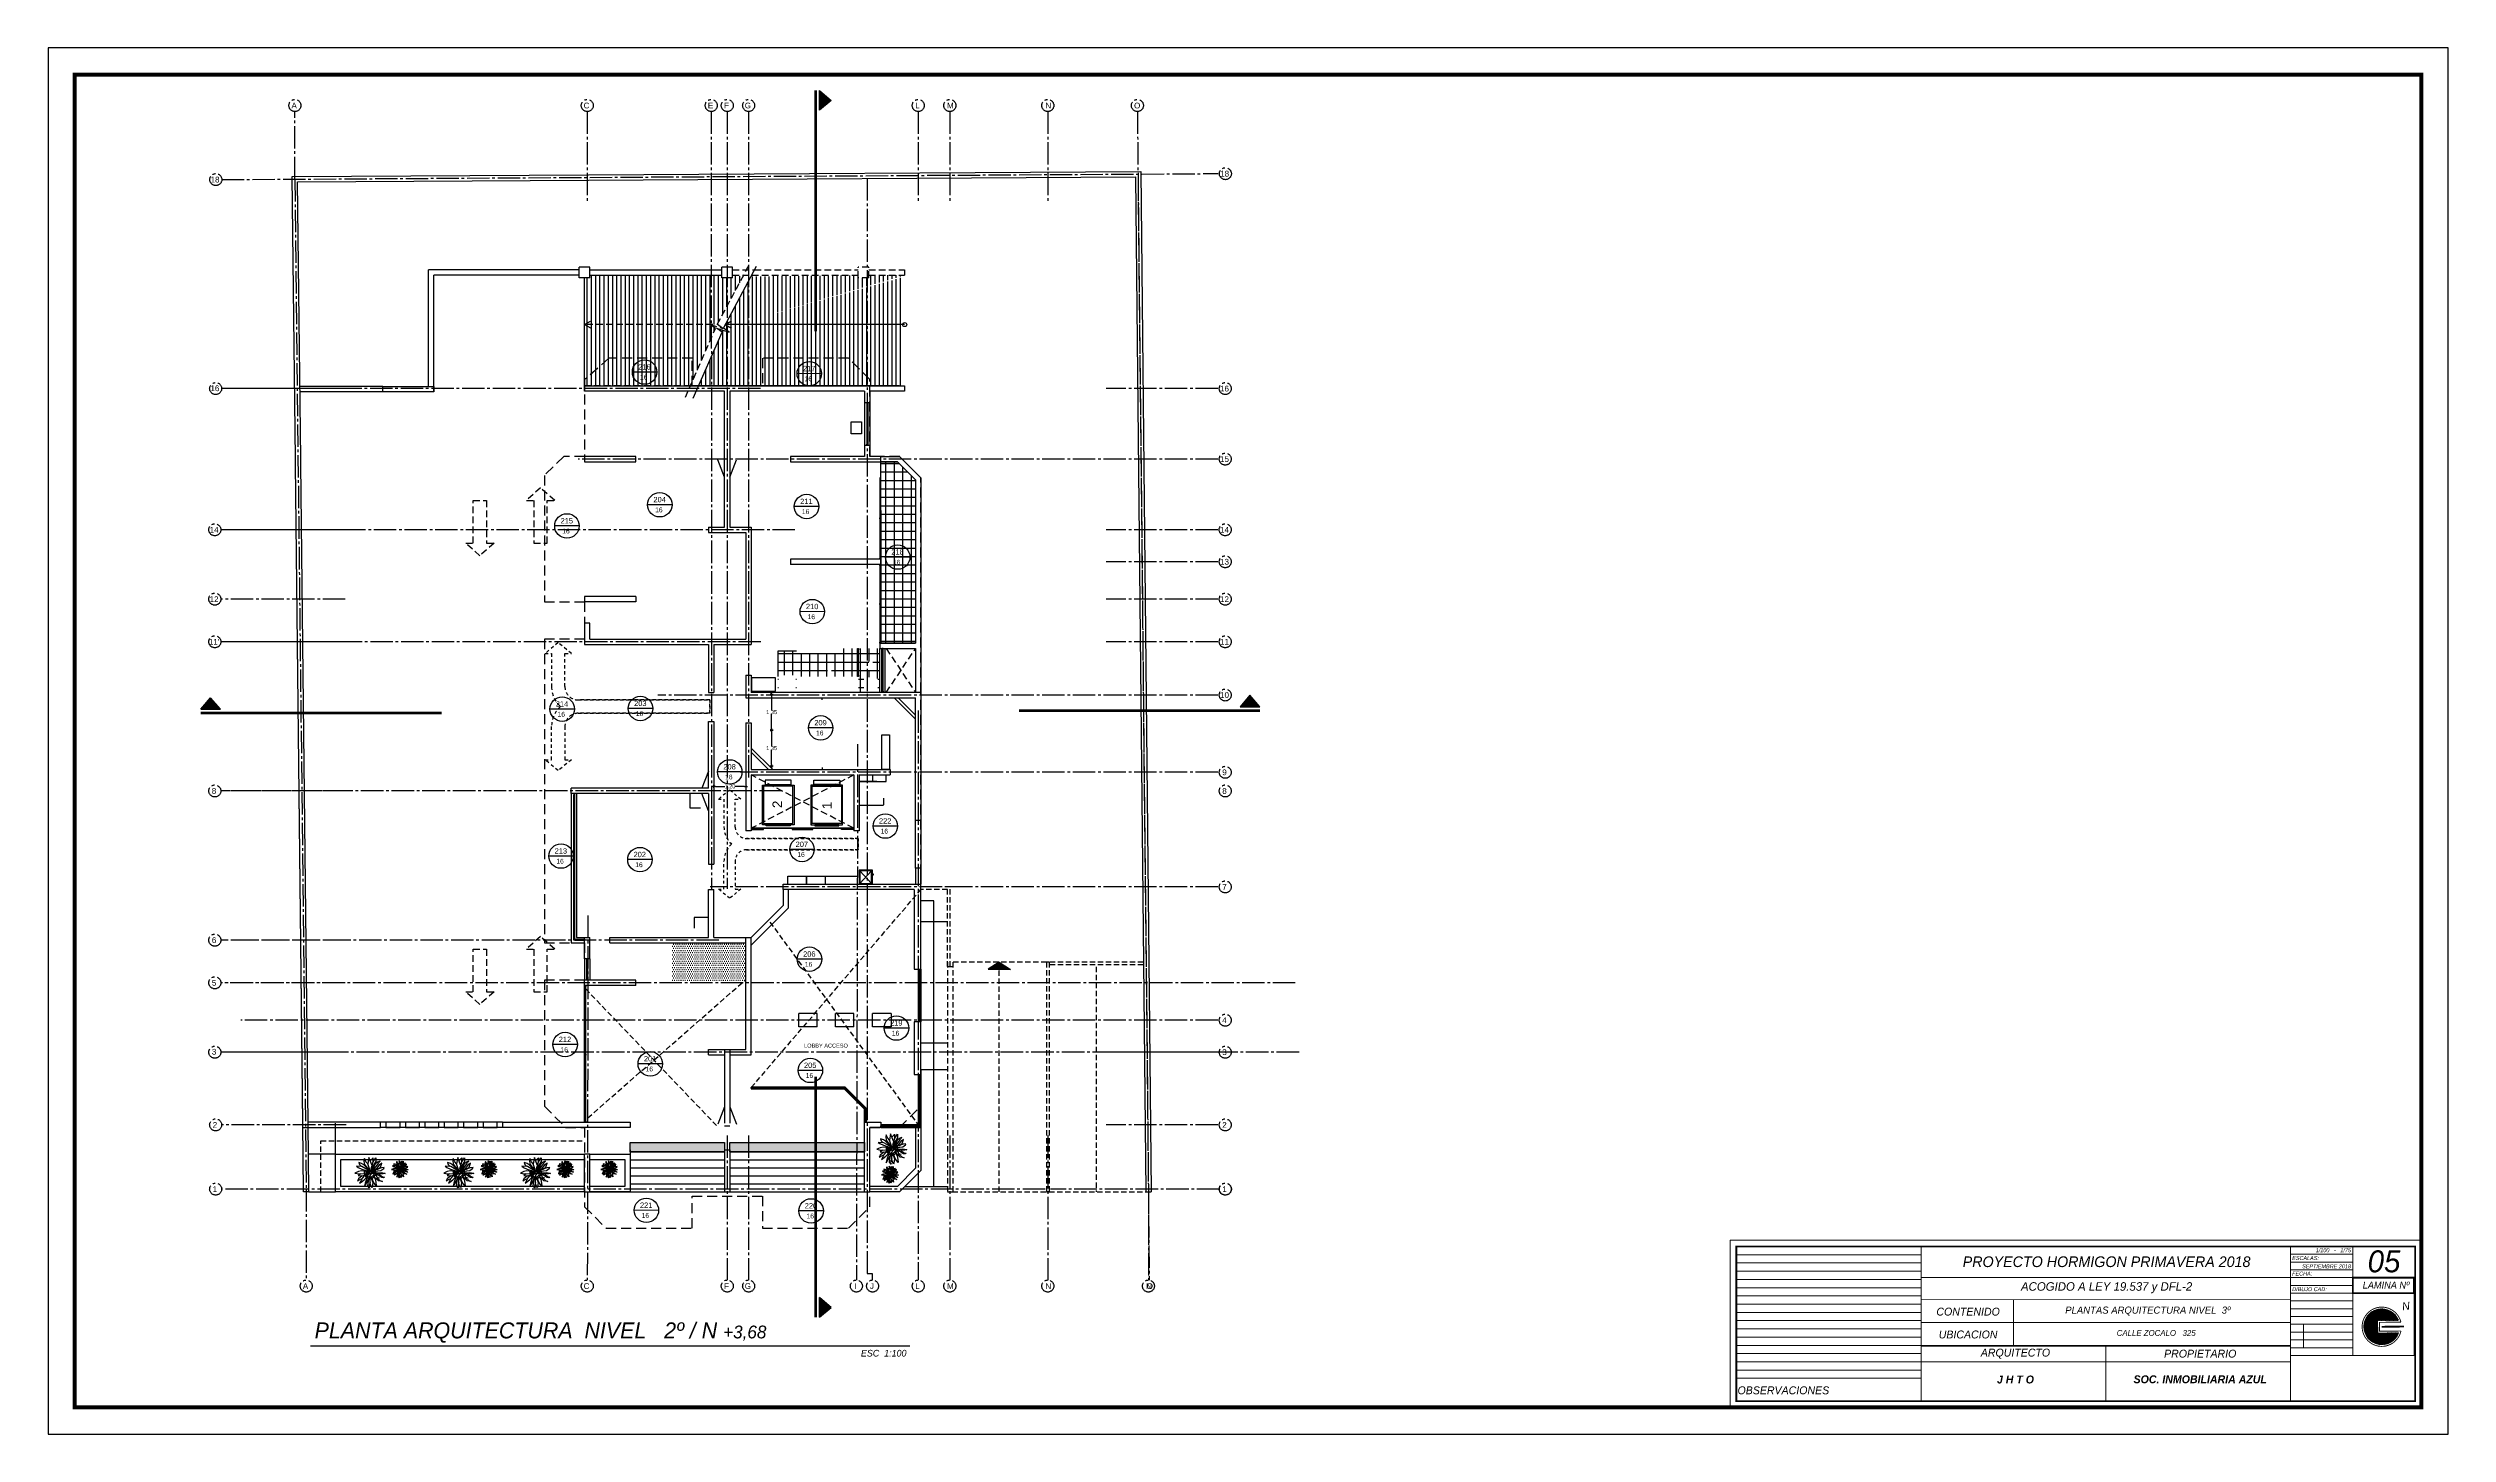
# Model space of a CAD drawing. Header units: millimetres. Extents: x 1217 to 2428, y 234 to 644.
# Drawn here: x 2338.5 to 2428.5, y 392.4 to 444.4 of the extents above; entities that cross this region are included whole.
import ezdxf

# ---------------------------------------------------------------- set-up
doc = ezdxf.new("R2010")
doc.units = ezdxf.units.MM
for name, pattern in [('ACAD_ISO04W100', [30, 24, -3, 0, -3]), ('DASHDOTX2', [0.84, 0.4, -0.2, 0.04, -0.2]), ('HIDDEN', [0.375, 0.25, -0.125]), ('HIDDEN2', [0.1875, 0.125, -0.0625])]:
    doc.linetypes.add(name, pattern=pattern)
doc.layers.get('0').update_dxf_attribs({"lineweight": 5})
for name, color, linetype in [('0.1', 251, 'Continuous'), ('0.2', 2, 'Continuous'), ('EJES', 8, 'Continuous'), ('ESTACIONAMIENTOS', 8, 'Continuous'), ('MURO', 5, 'Continuous'), ('MUROS', 7, 'Continuous'), ('TABIQUES', 4, 'Continuous')]:
    doc.layers.add(name, color=color, linetype=linetype)
doc.layers.add('LOSAS_ETIQUETAS', color=7, linetype='Continuous', lineweight=25)
doc.styles.add('INTERARQ', font='arial.ttf')
doc.styles.get("Standard").update_dxf_attribs({"font": 'arial.ttf'})
doc.dimstyles.new('ESCALA_1-50', dxfattribs={"dimtxt": 0.15, "dimasz": 0.06, "dimexe": 0.18, "dimexo": 0.0625, "dimgap": 0, "dimtad": 0, "dimtih": 1, "dimtoh": 1, "dimzin": 0, "dimdsep": 46, "dimtxsty": 'INTERARQ', "dimblk": 'DIMTICK', "dimcen": 0, "dimse1": 1, "dimse2": 1, "dimclrd": 256, "dimclre": 1, "dimclrt": 2, "dimadec": 0, "dimazin": 0, "dimtfac": 4.5, "dimtofl": 0, "dimtmove": 2, "dimatfit": 3, "dimldrblk": 'DIMTICK', "dimfxl": 1, "dimtolj": 1, "dimtzin": 0, "dimarcsym": 0})
pattern_1 = [(90, (739.11602, -132.33927), (-0.15875, 1e-17), [])]

# ---------------------------------------------------------------- blocks, each defined once
blk = doc.blocks.new('hj')
at = {"color": 8}
for p, q in [((5031.064, 7999.685), (5031.112, 7999.686)), ((5031.114, 7999.649), (5031.064, 7999.685)), ((5031.108, 7999.742), (5031.121, 7999.707)), ((5031.124, 7999.726), (5031.108, 7999.742)), ((5031.112, 7999.686), (5031.158, 7999.655)), ((5031.121, 7999.707), (5031.147, 7999.679)), ((5031.154, 7999.707), (5031.124, 7999.726)), ((5031.132, 7999.765), (5031.151, 7999.735)), ((5031.184, 7999.748), (5031.132, 7999.765)), ((5031.147, 7999.679), (5031.187, 7999.657)), ((5031.151, 7999.735), (5031.201, 7999.698)), ((5031.257, 7999.626), (5031.154, 7999.707)), ((5031.158, 7999.655), (5031.235, 7999.617)), ((5031.272, 7999.666), (5031.178, 7999.502)), ((5031.216, 7999.704), (5031.184, 7999.748)), ((5031.187, 7999.657), (5031.257, 7999.626)), ((5031.189, 7999.797), (5031.196, 7999.76)), ((5031.203, 7999.791), (5031.189, 7999.797)), ((5031.196, 7999.76), (5031.269, 7999.553)), ((5031.201, 7999.698), (5031.314, 7999.595)), ((5031.231, 7999.754), (5031.203, 7999.791)), ((5031.253, 7999.552), (5031.231, 7999.754)), ((5031.257, 7999.755), (5031.264, 7999.801)), ((5031.26, 7999.668), (5031.257, 7999.755)), ((5031.3, 7999.504), (5031.258, 7999.668)), ((5031.264, 7999.801), (5031.268, 7999.81)), ((5031.273, 7999.463), (5031.267, 7999.667)), ((5031.268, 7999.81), (5031.274, 7999.782)), ((5031.291, 7999.717), (5031.271, 7999.669)), ((5031.274, 7999.782), (5031.277, 7999.735)), ((5031.277, 7999.735), (5031.274, 7999.665)), ((5031.277, 7999.731), (5031.304, 7999.763)), ((5031.283, 7999.684), (5031.327, 7999.702)), ((5031.321, 7999.765), (5031.291, 7999.717)), ((5031.367, 7999.721), (5031.301, 7999.649)), ((5031.304, 7999.763), (5031.317, 7999.787)), ((5031.313, 7999.66), (5031.351, 7999.68)), ((5031.316, 7999.801), (5031.325, 7999.787)), ((5031.317, 7999.787), (5031.316, 7999.801)), ((5031.325, 7999.787), (5031.321, 7999.765)), ((5031.33, 7999.735), (5031.321, 7999.698)), ((5031.335, 7999.687), (5031.323, 7999.671)), ((5031.327, 7999.702), (5031.361, 7999.74)), ((5031.351, 7999.68), (5031.398, 7999.688)), ((5031.361, 7999.74), (5031.376, 7999.773)), ((5031.376, 7999.773), (5031.367, 7999.721)), ((5031.411, 7999.671), (5031.374, 7999.65)), ((5031.398, 7999.688), (5031.439, 7999.693)), ((5031.439, 7999.693), (5031.411, 7999.671)), ((5031.154, 7999.631), (5031.058, 7999.594)), ((5031.058, 7999.594), (5031.141, 7999.58)), ((5031.062, 7999.647), (5031.115, 7999.645)), ((5031.072, 7999.641), (5031.062, 7999.647)), ((5031.095, 7999.619), (5031.072, 7999.641)), ((5031.114, 7999.555), (5031.072, 7999.534)), ((5031.072, 7999.534), (5031.094, 7999.528)), ((5031.094, 7999.528), (5031.144, 7999.533)), ((5031.11, 7999.614), (5031.095, 7999.619)), ((5031.209, 7999.623), (5031.114, 7999.649)), ((5031.141, 7999.58), (5031.114, 7999.555)), ((5031.115, 7999.645), (5031.249, 7999.614)), ((5031.138, 7999.498), (5031.125, 7999.461)), ((5031.125, 7999.461), (5031.151, 7999.468)), ((5031.154, 7999.526), (5031.138, 7999.498)), ((5031.249, 7999.614), (5031.141, 7999.58)), ((5031.144, 7999.533), (5031.249, 7999.614)), ((5031.151, 7999.468), (5031.177, 7999.495)), ((5031.249, 7999.614), (5031.154, 7999.526)), ((5031.178, 7999.502), (5031.171, 7999.429)), ((5031.171, 7999.429), (5031.188, 7999.451)), ((5031.188, 7999.451), (5031.21, 7999.5)), ((5031.322, 7999.562), (5031.206, 7999.636)), ((5031.21, 7999.5), (5031.249, 7999.614)), ((5031.406, 7999.557), (5031.218, 7999.652)), ((5031.241, 7999.552), (5031.235, 7999.495)), ((5031.235, 7999.495), (5031.245, 7999.457)), ((5031.249, 7999.614), (5031.241, 7999.552)), ((5031.245, 7999.457), (5031.263, 7999.409)), ((5031.263, 7999.409), (5031.273, 7999.463)), ((5031.273, 7999.486), (5031.296, 7999.453)), ((5031.274, 7999.554), (5031.328, 7999.508)), ((5031.296, 7999.453), (5031.299, 7999.504)), ((5031.299, 7999.504), (5031.339, 7999.456)), ((5031.3, 7999.576), (5031.36, 7999.556)), ((5031.374, 7999.65), (5031.312, 7999.628)), ((5031.348, 7999.641), (5031.313, 7999.628)), ((5031.434, 7999.58), (5031.314, 7999.596)), ((5031.315, 7999.617), (5031.389, 7999.644)), ((5031.366, 7999.611), (5031.316, 7999.612)), ((5031.404, 7999.61), (5031.316, 7999.612)), ((5031.355, 7999.53), (5031.322, 7999.562)), ((5031.328, 7999.508), (5031.361, 7999.491)), ((5031.355, 7999.463), (5031.338, 7999.503)), ((5031.339, 7999.456), (5031.365, 7999.443)), ((5031.385, 7999.492), (5031.355, 7999.53)), ((5031.365, 7999.443), (5031.355, 7999.463)), ((5031.36, 7999.556), (5031.398, 7999.543)), ((5031.361, 7999.491), (5031.399, 7999.471)), ((5031.399, 7999.471), (5031.385, 7999.492)), ((5031.388, 7999.61), (5031.436, 7999.594)), ((5031.389, 7999.644), (5031.416, 7999.642)), ((5031.398, 7999.543), (5031.442, 7999.534)), ((5031.437, 7999.624), (5031.404, 7999.61)), ((5031.442, 7999.534), (5031.406, 7999.557)), ((5031.416, 7999.642), (5031.448, 7999.637)), ((5031.458, 7999.599), (5031.434, 7999.58)), ((5031.436, 7999.594), (5031.458, 7999.599)), ((5031.458, 7999.632), (5031.437, 7999.624)), ((5031.448, 7999.637), (5031.458, 7999.632))]:
    blk.add_line(p, q, dxfattribs=at)
for radius, start, end in [(0.078, 244.1404, 165.6436), (0.058, 241.7026, 165.2107), (0.078, 211.1804, 216.4219), (0.058, 209.0525, 214.1868)]:
    blk.add_arc((5031.258, 7999.61), radius, start, end, dxfattribs=at)
blk = doc.blocks.new('FLE')
at = {"layer": '0.1', "linetype": 'HIDDEN2', "elevation": 0}
for points in [[(382541.067, 7753495.958), (382541.067, 7753500.898), (382540.567, 7753500.898), (382540.567, 7753495.958, -0.414214), (382540.067, 7753495.458), (382538.826, 7753495.458), (382538.826, 7753495.703), (382538.415, 7753495.208), (382538.826, 7753494.713), (382538.826, 7753494.958), (382540.067, 7753494.958, 0.21525), (382540.817, 7753495.297, 0.138715)], [(382540.567, 7753495.958), (382540.567, 7753500.898), (382541.067, 7753500.898), (382541.067, 7753495.958, 0.414214), (382541.567, 7753495.458), (382542.808, 7753495.458), (382542.808, 7753495.703), (382543.219, 7753495.208), (382542.808, 7753494.713), (382542.808, 7753494.958), (382541.567, 7753494.958, -0.21525), (382540.817, 7753495.297, -0.21525)]]:
    blk.add_lwpolyline(points, format="xyb", dxfattribs=at)
blk = doc.blocks.new('ASCENSOR')
blk.add_line((-0.425, 0.086), (0.425, 0.086))
for points in [[(0.55, 0.086), (0.55, 1.486), (-0.55, 1.486), (-0.55, 0.086), (-0.425, 0.086), (-0.425, 0.043), (-0.593, 0.043), (-0.593, 1.528), (0.593, 1.528), (0.593, 0.043), (0.425, 0.043), (0.425, 0.086)], [(-0.484, 1.71), (-0.484, 1.552), (0.484, 1.552), (0.484, 1.71)], [(0, 0.043), (0, 0), (-0.45, 0), (-0.45, 0.043)], [(0.45, 0.043), (0.45, 0), (0, 0), (0, 0.043)]]:
    blk.add_lwpolyline(points, close=True)
blk = doc.blocks.new('DIMTICK')
at = {"color": 1}
for p, q in [((-1, 0), (1, 0)), ((0, 1), (0, -1))]:
    blk.add_line(p, q, dxfattribs=at)
at = {"color": 3, "const_width": 0.141}
blk.add_lwpolyline([(0.7, 0.7), (-0.7, -0.7)], dxfattribs=at)
blk = doc.blocks.new('*D1192')
at = {"layer": '0.1', "lineweight": -2, "ltscale": 3, "transparency": 16777216}
for p, q in [((2365.598, 420.137), (2365.598, 419.598)), ((2365.598, 418.907), (2365.598, 419.445))]:
    blk.add_line(p, q, dxfattribs=at)
at = {"layer": 'DEFPOINTS', "color": 0, "lineweight": 20, "ltscale": 3, "transparency": 16777216}
for p in [(2365.815, 420.197, 0), (2365.598, 418.847), (2366.095, 418.847, 0)]:
    blk.add_point(p, dxfattribs=at)
at = {"layer": '0.1', "lineweight": -2, "ltscale": 3, "transparency": 16777216, "xscale": 0.06, "yscale": 0.06, "zscale": 0.06}
for p, rotation in [((2365.598, 420.197), 90), ((2365.598, 418.847), 270)]:
    blk.add_blockref('DIMTICK', p, dxfattribs=dict(at, rotation=rotation))
at = {"layer": '0.1', "color": 2, "ltscale": 3, "transparency": 16777216, "insert": (2365.598, 419.522), "char_height": 0.15, "attachment_point": 5, "style": 'INTERARQ'}
blk.add_mtext('\\A1;1.35', dxfattribs=at)
blk = doc.blocks.new('*D1193')
at = {"layer": '0.1', "lineweight": -2, "ltscale": 3, "transparency": 16777216}
for p, q in [((2365.598, 418.787), (2365.598, 418.248)), ((2365.598, 417.557), (2365.598, 418.095))]:
    blk.add_line(p, q, dxfattribs=at)
at = {"layer": 'DEFPOINTS', "color": 0, "lineweight": 20, "ltscale": 3, "transparency": 16777216}
for p in [(2366.095, 418.847, 0), (2365.598, 417.497), (2366.095, 417.497, 0)]:
    blk.add_point(p, dxfattribs=at)
at = {"layer": '0.1', "lineweight": -2, "ltscale": 3, "transparency": 16777216, "xscale": 0.06, "yscale": 0.06, "zscale": 0.06}
for p, rotation in [((2365.598, 418.847), 90), ((2365.598, 417.497), 270)]:
    blk.add_blockref('DIMTICK', p, dxfattribs=dict(at, rotation=rotation))
at = {"layer": '0.1', "color": 2, "ltscale": 3, "transparency": 16777216, "insert": (2365.598, 418.172), "char_height": 0.15, "attachment_point": 5, "style": 'INTERARQ'}
blk.add_mtext('\\A1;1.35', dxfattribs=at)
blk = doc.blocks.new('*D1195')
at = {"layer": '0.1', "lineweight": -2, "ltscale": 3, "transparency": 16777216}
for p, q in [((2363.493, 416.739), (2363.846, 416.739)), ((2364.575, 416.739), (2364.221, 416.739))]:
    blk.add_line(p, q, dxfattribs=at)
at = {"layer": 'DEFPOINTS', "color": 0, "lineweight": 20, "ltscale": 3, "transparency": 16777216}
for p in [(2364.635, 416.739), (2363.433, 416.623, 0), (2364.635, 416.623, 0)]:
    blk.add_point(p, dxfattribs=at)
at = {"layer": '0.1', "lineweight": -2, "ltscale": 3, "transparency": 16777216, "xscale": 0.06, "yscale": 0.06, "zscale": 0.06, "rotation": 180}
blk.add_blockref('DIMTICK', (2363.433, 416.739), dxfattribs=at)
at = {"layer": '0.1', "lineweight": -2, "ltscale": 3, "transparency": 16777216, "xscale": 0.06, "yscale": 0.06, "zscale": 0.06}
blk.add_blockref('DIMTICK', (2364.635, 416.739), dxfattribs=at)
at = {"layer": '0.1', "color": 2, "ltscale": 3, "transparency": 16777216, "insert": (2364.034, 416.739), "char_height": 0.15, "attachment_point": 5, "style": 'INTERARQ'}
blk.add_mtext('\\A1;1.20', dxfattribs=at)

msp = doc.modelspace()

# ---------------------------------------------------------------- hatches: boundary and pattern name
h = msp.add_hatch()
h.set_pattern_fill('ANSI31', color=256, scale=0.003706, angle=702.80372, style=0)
h.set_pattern_definition([(45.600571, (2294.421321, 222.118993), (0.0084065229, -0.00823211136), [])])
h.paths.add_polyline_path([(2426.601, 396.706), (2425.82, 396.698), (2425.825, 396.227), (2426.606, 396.235, -5.503965)])
at = {"layer": '0.1', "ltscale": 3}
h = msp.add_hatch(color=256, dxfattribs=at)
h.dxf.hatch_style = 1
h.paths.add_polyline_path([(2367.825, 442.474), (2367.394, 442.103), (2367.394, 442.474)])
h.paths.add_polyline_path([(2367.825, 442.474), (2367.394, 442.474), (2367.394, 442.846)])
at = {"layer": '0.1'}
h = msp.add_hatch(dxfattribs=at)
h.set_pattern_fill('NET', color=256, scale=0.1, angle=-270, style=0)
h.set_pattern_definition([(90, (811.59335, -408.393), (-0.3175, 2e-16), []), (180, (811.59335, -408.393), (-2e-16, -0.3175), [])])
h.paths.add_polyline_path([(2369.694, 428.918), (2370.311, 428.918), (2370.994, 428.235), (2370.994, 422.105), (2369.694, 422.105)])
h = msp.add_hatch(dxfattribs=at)
h.set_pattern_fill('NET', color=256, scale=0.1, angle=-270, style=0)
h.set_pattern_definition([(90, (190.24984, -96.7599), (-0.3175, 3e-16), []), (180, (190.24984, -96.7599), (-3e-16, -0.3175), [])])
edge = h.paths.add_edge_path()
edge.add_line((2365.835, 421.805), (2366.535, 421.805))
edge.add_line((2366.535, 421.805), (2366.535, 421.74))
edge.add_line((2366.535, 421.74), (2368.035, 421.74))
edge.add_line((2368.035, 421.74), (2368.035, 421.905))
edge.add_line((2368.035, 421.905), (2368.814, 421.905))
edge.add_line((2368.814, 421.905), (2368.814, 421.715))
edge.add_line((2368.814, 421.715), (2368.854, 421.715))
edge.add_line((2368.854, 421.715), (2368.854, 421.905))
edge.add_line((2368.854, 421.905), (2369.654, 421.905))
edge.add_line((2369.654, 421.905), (2369.654, 420.865))
edge.add_line((2369.654, 420.865), (2369.654, 420.865))
edge.add_line((2369.654, 420.865), (2369.654, 420.266))
edge.add_line((2369.654, 420.266), (2369.56, 420.266))
edge.add_arc((2369.56, 420.291), 0.0248, 270.00003, 360)
edge.add_line((2369.584, 420.291), (2369.584, 420.732))
edge.add_arc((2369.485, 420.732), 0.0991, 0, 90)
edge.add_line((2369.485, 420.831), (2369.148, 420.831))
edge.add_arc((2369.148, 420.732), 0.0991, 90, 180)
edge.add_line((2369.049, 420.732), (2369.049, 420.291))
edge.add_arc((2369.074, 420.291), 0.0248, 180, 267.86258)
edge.add_line((2369.073, 420.266), (2368.854, 420.266))
edge.add_line((2368.854, 420.266), (2368.854, 420.865))
edge.add_line((2368.854, 420.865), (2368.854, 420.905))
edge.add_line((2368.854, 420.905), (2368.814, 420.905))
edge.add_line((2368.814, 420.905), (2368.814, 420.865))
edge.add_line((2368.814, 420.865), (2368.604, 420.865))
edge.add_line((2368.604, 420.865), (2366.535, 420.865))
edge.add_line((2366.535, 420.865), (2366.535, 420.266))
edge.add_line((2366.535, 420.266), (2366.43, 420.266))
edge.add_line((2366.43, 420.266), (2366.43, 420.316))
edge.add_line((2366.43, 420.316), (2366.492, 420.316))
edge.add_arc((2366.492, 420.329), 0.0132, 270, 360)
edge.add_line((2366.505, 420.329), (2366.505, 420.903))
edge.add_arc((2366.492, 420.903), 0.0132, 0, 90)
edge.add_line((2366.492, 420.916), (2365.868, 420.916))
edge.add_arc((2365.868, 420.903), 0.0132, 90, 180)
edge.add_line((2365.855, 420.903), (2365.855, 420.329))
edge.add_arc((2365.868, 420.329), 0.0132, 180, 270)
edge.add_line((2365.868, 420.316), (2365.93, 420.316))
edge.add_line((2365.93, 420.316), (2365.93, 420.266))
edge.add_line((2365.93, 420.266), (2365.835, 420.266))
edge.add_line((2365.835, 420.266), (2365.835, 420.865))
edge.add_line((2365.835, 420.865), (2365.835, 420.873))
edge.add_line((2365.835, 420.873), (2365.835, 421.805))
h.paths.add_polyline_path([(2369.392, 421.417), (2369.392, 421.083), (2369.248, 421.083), (2369.248, 421.417)], flags=16)
h.paths.add_polyline_path([(2367.841, 421.392), (2367.841, 420.976), (2367.697, 420.976), (2367.697, 421.392)], flags=16)
at = {"layer": '0.1', "ltscale": 3}
h = msp.add_hatch(color=256, dxfattribs=at)
h.dxf.hatch_style = 1
h.paths.add_polyline_path([(2344.558, 420.064), (2344.929, 419.634), (2344.558, 419.634)])
h.paths.add_polyline_path([(2344.558, 420.064), (2344.558, 419.634), (2344.186, 419.634)])
h = msp.add_hatch(color=256, dxfattribs=at)
h.dxf.hatch_style = 1
h.paths.add_polyline_path([(2383.535, 420.155), (2383.163, 419.725), (2383.535, 419.725)])
h.paths.add_polyline_path([(2383.535, 420.155), (2383.535, 419.725), (2383.906, 419.725)])
h = msp.add_hatch(color=256, dxfattribs=at)
h.dxf.hatch_style = 1
h.paths.add_polyline_path([(2367.825, 397.19), (2367.394, 397.561), (2367.394, 397.19)])
h.paths.add_polyline_path([(2367.825, 397.19), (2367.394, 397.19), (2367.394, 396.819)])
at = {"layer": 'ESTACIONAMIENTOS', "ltscale": 2}
h = msp.add_hatch(dxfattribs=at)
h.set_pattern_fill('LINE', color=256, scale=0.05, angle=90, style=0, double=1)
h.set_pattern_definition(pattern_1)
h.paths.add_polyline_path([(2363.497, 433.919), (2363.298, 434.063), (2361.484, 434.063), (2361.484, 431.763), (2362.553, 431.763)])
h.paths.add_polyline_path([(2361.484, 434.063), (2358.69, 434.063), (2358.584, 434.063), (2358.584, 431.763), (2361.484, 431.763)])
h.paths.add_polyline_path([(2363.734, 435.813), (2363.734, 435.913), (2361.484, 435.913), (2361.484, 434.063), (2363.298, 434.063), (2363.295, 434.066), (2363.303, 434.063), (2363.555, 434.063), (2364.521, 435.863), (2364.134, 435.913), (2364.134, 435.813)])
h.paths.add_polyline_path([(2358.784, 435.913), (2358.784, 435.813), (2358.584, 435.813), (2358.584, 434.705), (2358.611, 434.688), (2358.584, 434.671), (2358.584, 434.063), (2361.484, 434.063), (2361.484, 435.913)])
at = {"layer": 'ESTACIONAMIENTOS', "linetype": 'HIDDEN2', "ltscale": 2}
h = msp.add_hatch(dxfattribs=at)
h.set_pattern_fill('LINE', color=256, scale=0.05, angle=90, style=0, double=1)
h.set_pattern_definition(pattern_1)
h.paths.add_polyline_path([(2363.557, 434.067), (2363.555, 434.063), (2363.562, 434.063)], flags=17)
h.paths.add_polyline_path([(2370.584, 431.763), (2370.584, 434.063), (2370.283, 431.763)])
h.paths.add_polyline_path([(2370.584, 434.063), (2370.584, 435.855), (2363.798, 433.936), (2363.796, 433.931), (2364.008, 433.78), (2363.534, 433.93), (2363.736, 433.784), (2362.852, 431.763), (2370.283, 431.763)])
h.paths.add_polyline_path([(2370.384, 435.855), (2370.584, 435.913), (2369.238, 435.913), (2369.238, 435.813), (2368.838, 435.813), (2368.838, 435.913), (2364.823, 435.863), (2363.798, 433.936)])
at = {"layer": 'MURO', "ltscale": 3}
h = msp.add_hatch(color=8, dxfattribs=at)
h.paths.add_polyline_path([(2374.556, 409.869), (2374.134, 409.872), (2374.135, 410.142)])
h.paths.add_polyline_path([(2374.135, 410.142), (2374.134, 409.872), (2373.711, 409.875)])
at = {"layer": 'MUROS', "ltscale": 3}
h = msp.add_hatch(dxfattribs=at)
h.set_pattern_fill('DOTS', color=251, scale=0.05)
h.set_pattern_definition([(0, (1002.62363, -376.26156), (0.0396875, 0.079375), [0, -0.079375])])
h.paths.add_polyline_path([(2363.433, 410.868), (2361.86, 410.868), (2361.86, 409.402), (2364.635, 409.402), (2364.635, 410.868)])
h = msp.add_hatch(dxfattribs=at)
h.set_pattern_fill('DOTS', color=251, scale=0.02)
h.set_pattern_definition([(0, (1002.623633, -329.365898), (0.015875, 0.03175), [0, -0.03175])])
h.paths.add_polyline_path([(2360.294, 403.029), (2360.294, 403.379), (2363.834, 403.379), (2363.834, 403.029)])
h = msp.add_hatch(dxfattribs=at)
h.set_pattern_fill('DOTS', color=251, scale=0.02)
h.set_pattern_definition([(0, (1002.623633, -329.365898), (0.015875, 0.03175), [0, -0.03175])])
h.paths.add_polyline_path([(2364.034, 403.029), (2364.034, 403.379), (2369.084, 403.379), (2369.084, 403.029)])

# ---------------------------------------------------------------- linework, layer by layer
for p, q in [((2408.7, 399.477, 0), (2401.772, 399.477, 0)), ((2408.7, 399.168, 0), (2401.772, 399.168, 0)), ((2408.7, 398.859, 0), (2401.772, 398.859, 0)), ((2408.7, 397.103, 0), (2408.7, 399.477, 0)), ((2408.7, 399.477, 0), (2424.892, 399.477, 0)), ((2408.7, 398.819, 0), (2408.7, 395.388, 0)), ((2422.556, 398.893, 0), (2424.892, 398.893, 0)), ((2424.892, 397.725, 0), (2424.892, 399.477, 0)), ((2424.892, 399.477, 0), (2427.229, 399.477, 0)), ((2427.229, 395.388, 0), (2427.229, 399.477, 0)), ((2408.7, 398.55, 0), (2401.772, 398.55, 0)), ((2408.7, 398.24, 0), (2401.772, 398.24, 0)), ((2408.7, 397.931, 0), (2401.772, 397.931, 0)), ((2422.556, 398.601, 0), (2424.892, 398.601, 0)), ((2422.556, 398.309, 0), (2424.892, 398.309, 0)), ((2422.556, 398.017, 0), (2424.892, 398.017, 0)), ((2424.892, 398.309, 0), (2427.229, 398.309, 0)), ((2408.7, 397.622, 0), (2401.772, 397.622, 0)), ((2408.7, 397.313, 0), (2401.772, 397.313, 0)), ((2408.7, 397.004, 0), (2401.772, 397.004, 0)), ((2408.7, 397.004, 0), (2401.772, 397.004, 0)), ((2408.7, 395.388, 0), (2408.7, 397.103, 0)), ((2408.7, 397.103, 0), (2408.7, 393.672, 0)), ((2422.556, 397.725, 0), (2424.892, 397.725, 0)), ((2422.556, 397.433, 0), (2424.892, 397.433, 0)), ((2422.556, 397.14, 0), (2424.892, 397.14, 0)), ((2424.892, 395.388, 0), (2424.892, 397.725, 0)), ((2424.892, 397.725, 0), (2427.229, 397.725, 0)), ((2427.229, 393.672, 0), (2427.229, 397.103, 0)), ((2408.7, 396.694, 0), (2401.772, 396.694, 0)), ((2408.7, 396.385, 0), (2401.772, 396.385, 0)), ((2408.7, 396.076, 0), (2401.772, 396.076, 0)), ((2422.556, 396.848, 0), (2424.892, 396.848, 0)), ((2422.556, 396.556, 0), (2424.892, 396.556, 0)), ((2422.556, 396.264, 0), (2424.892, 396.264, 0)), ((2423.047, 395.68, 0), (2423.047, 396.556, 0)), ((2408.7, 395.767, 0), (2401.772, 395.767, 0)), ((2408.7, 395.458, 0), (2401.772, 395.458, 0)), ((2408.7, 395.148, 0), (2401.772, 395.148, 0)), ((2411.683, 395.767, 0), (2408.7, 395.767, 0)), ((2411.683, 395.767, 0), (2422.556, 395.767, 0)), ((2422.556, 395.151, 0), (2415.628, 395.151, 0)), ((2422.556, 395.972, 0), (2424.892, 395.972, 0)), ((2422.556, 395.68, 0), (2424.892, 395.68, 0)), ((2408.7, 394.839, 0), (2401.772, 394.839, 0)), ((2408.7, 394.53, 0), (2401.772, 394.53, 0)), ((2408.7, 394.53, 0), (2401.772, 394.53, 0)), ((2408.7, 393.672, 0), (2427.229, 393.672, 0)), ((2422.556, 393.672, 0), (2408.7, 393.672, 0))]:
    msp.add_line(p, q)
at = {"elevation": 0}
for points in [[(2401.541, 393.441), (2427.461, 393.441), (2427.461, 399.709), (2401.541, 399.709)], [(2422.556, 398.601), (2424.892, 398.601), (2424.892, 399.185), (2422.556, 399.185)], [(2422.556, 398.017), (2424.892, 398.017), (2424.892, 398.601), (2422.556, 398.601)]]:
    msp.add_lwpolyline(points, close=True, dxfattribs=at)
for points, const_width in [([(2401.772, 393.672), (2427.229, 393.672), (2427.229, 399.477), (2401.772, 399.477)], 0.0686), ([(2408.7, 393.672), (2401.772, 393.672), (2401.772, 399.477), (2408.7, 399.477)], 0.0343), ([(2401.772, 394.53), (2408.7, 394.53), (2408.7, 399.477), (2401.772, 399.477)], 0.0343), ([(2408.7, 398.309), (2422.556, 398.309), (2422.556, 399.477), (2408.7, 399.477)], 0.0343), ([(2422.556, 398.893), (2424.892, 398.893), (2424.892, 399.477), (2422.556, 399.477)], 0.0343), ([(2422.556, 398.309), (2424.892, 398.309), (2424.892, 398.893), (2422.556, 398.893)], 0.0343), ([(2424.892, 397.725), (2427.186, 397.725), (2427.186, 398.309), (2424.892, 398.309)], 0.0686), ([(2408.7, 396.625), (2412.164, 396.625), (2412.164, 397.482), (2408.7, 397.482)], 0.0343), ([(2408.7, 395.767), (2412.164, 395.767), (2412.164, 397.482), (2408.7, 397.482)], 0.0343), ([(2422.556, 396.556), (2424.892, 396.556), (2424.892, 397.725), (2422.556, 397.725)], 0.0343), ([(2424.892, 395.388), (2427.186, 395.388), (2427.186, 397.725), (2424.892, 397.725)], 0.0343), ([(2408.7, 395.767), (2412.164, 395.767), (2412.164, 396.625), (2408.7, 396.625)], 0.0343), ([(2408.7, 393.672), (2422.556, 393.672), (2422.556, 395.151), (2408.7, 395.151)], 0.0343), ([(2422.556, 395.388), (2427.229, 395.388), (2427.229, 393.672), (2422.556, 393.672)], 0.0343), ([(2422.556, 393.672), (2427.229, 393.672), (2427.229, 395.388), (2422.556, 395.388)], 0.0343), ([(2401.772, 393.672), (2408.7, 393.672), (2408.7, 394.53), (2401.772, 394.53)], 0.0343)]:
    msp.add_lwpolyline(points, close=True, dxfattribs=dict(at, const_width=const_width))
for points, const_width in [([(2424.892, 397.725), (2424.892, 399.477), (2422.556, 399.477), (2422.556, 397.725)], 0.0343), ([(2412.164, 397.482), (2422.556, 397.482)], 0.0343), ([(2412.164, 396.625), (2422.556, 396.625)], 0.0343), ([(2422.556, 396.561), (2422.556, 395.392)], 0.0343), ([(2425.977, 396.464), (2426.812, 396.473)], 0.0686), ([(2422.556, 395.735), (2408.7, 395.735)], 0.0343), ([(2415.628, 395.151), (2415.628, 395.735)], 0.0343), ([(2415.628, 393.672), (2415.628, 395.151)], 0.0343)]:
    msp.add_lwpolyline(points, dxfattribs=dict(at, const_width=const_width))
at = {"const_width": 0.0343, "elevation": 0}
msp.add_lwpolyline([(2426.694, 396.638), (2425.889, 396.63), (2425.893, 396.297), (2426.697, 396.305, -8.735578)], format="xyb", close=True, dxfattribs=at)
at = {"elevation": 0}
msp.add_lwpolyline([(2426.601, 396.706), (2425.82, 396.698), (2425.825, 396.227), (2426.606, 396.235, -5.503965)], format="xyb", close=True, dxfattribs=at)
at = {"layer": '0.1'}
for p, q in [((2368.675, 415.166, 0), (2364.835, 415.166, 0)), ((2368.675, 415.166, 0), (2364.835, 415.166, 0)), ((2366.155, 415.166, 0), (2365.255, 415.166, 0)), ((2368.091, 415.342, 0), (2367.241, 415.342, 0)), ((2368.091, 415.342, 0), (2367.241, 415.342, 0)), ((2366.205, 413.066, 0), (2366.205, 413.367, 0)), ((2366.205, 413.367, 0), (2366.905, 413.367, 0)), ((2366.905, 413.066, 0), (2366.905, 413.367, 0)), ((2366.905, 413.367, 0), (2367.605, 413.367, 0)), ((2366.905, 413.367, 0), (2366.905, 413.066, 0)), ((2367.605, 413.367, 0), (2367.605, 413.066, 0)), ((2367.605, 413.367, 0), (2368.804, 413.367, 0)), ((2358.214, 411.008, 0), (2358.544, 411.008, 0)), ((2358.214, 410.968, 0), (2358.544, 410.968, 0)), ((2371.123, 405.926, 0), (2371.123, 404.009, 0)), ((2371.15, 404.009, 0), (2369.734, 404.009, 0)), ((2369.734, 403.969, 0), (2371.123, 403.969, 0))]:
    msp.add_line(p, q, dxfattribs=at)
at = {"layer": '0.1', "ltscale": 3, "elevation": 0}
for points in [[(2338.461, 392.441), (2428.461, 392.441), (2428.461, 444.441), (2338.461, 444.441)], [(2368.904, 413.095), (2369.344, 413.095), (2369.344, 413.566), (2368.904, 413.566)], [(2369.405, 413.409), (2369.382, 413.409), (2369.382, 413.452), (2369.405, 413.452)], [(2369.405, 413.408), (2369.382, 413.408), (2369.382, 413.451), (2369.405, 413.451)]]:
    msp.add_lwpolyline(points, close=True, dxfattribs=at)
at = {"layer": '0.1', "ltscale": 3, "const_width": 0.15, "elevation": 0}
msp.add_lwpolyline([(2339.461, 393.441), (2427.461, 393.441), (2427.461, 443.441), (2339.461, 443.441)], close=True, dxfattribs=at)
at = {"layer": '0.1', "color": 1, "linetype": 'DASHDOTX2', "ltscale": 1.5, "const_width": 0.1, "elevation": 0}
for points in [[(2367.248, 433.812), (2367.248, 442.846), (2367.248, 442.846)], [(2353.22, 419.487), (2344.186, 419.487), (2344.186, 419.487)], [(2374.872, 419.579), (2383.906, 419.579), (2383.906, 419.579)], [(2367.248, 405.853), (2367.248, 396.819), (2367.248, 396.819)]]:
    msp.add_lwpolyline(points, dxfattribs=at)
at = {"layer": '0.1', "ltscale": 3, "elevation": 0}
for points in [[(2367.394, 442.846), (2367.394, 442.103), (2367.394, 442.474), (2367.825, 442.474), (2367.394, 442.103), (2367.394, 442.846), (2367.825, 442.474)], [(2344.186, 419.634), (2344.929, 419.634), (2344.558, 419.634), (2344.558, 420.064), (2344.929, 419.634), (2344.186, 419.634), (2344.558, 420.064)], [(2383.906, 419.725), (2383.163, 419.725), (2383.535, 419.725), (2383.535, 420.155), (2383.163, 419.725), (2383.906, 419.725), (2383.535, 420.155)], [(2368.875, 416.917), (2369.895, 416.917), (2369.895, 417.167)], [(2369.545, 416.917), (2368.875, 416.917)], [(2369.385, 417.167), (2369.385, 416.917)], [(2369.795, 416.017), (2368.875, 416.017)], [(2369.795, 416.292), (2369.795, 416.043)], [(2367.605, 413.367), (2367.605, 413.066)], [(2368.874, 413.066), (2369.374, 413.066), (2369.374, 413.596), (2368.874, 413.596), (2368.874, 413.066)], [(2368.904, 413.566), (2369.344, 413.095)], [(2369.344, 413.566), (2368.904, 413.095)], [(2367.394, 396.819), (2367.394, 397.561), (2367.394, 397.19), (2367.825, 397.19), (2367.394, 397.561), (2367.394, 396.819), (2367.825, 397.19)], [(2348.302, 395.747), (2370.779, 395.747)]]:
    msp.add_lwpolyline(points, dxfattribs=at)
at = {"layer": '0.1', "elevation": 0}
for points in [[(2369.084, 431.141), (2369.084, 429.541)], [(2369.164, 431.141), (2369.164, 429.541)], [(2369.204, 431.141), (2369.204, 429.541)], [(2369.284, 431.141), (2369.284, 429.541)], [(2369.694, 427.164), (2369.694, 428.993)], [(2369.694, 428.918), (2370.311, 428.918), (2370.994, 428.235), (2370.994, 422.105), (2369.694, 422.105), (2369.694, 428.918)], [(2369.654, 428.318), (2369.654, 425.266)], [(2369.694, 427.094), (2369.694, 425.266)], [(2369.654, 425.066), (2369.654, 422.105)], [(2369.694, 425.066), (2369.694, 422.105)], [(2366.535, 421.805), (2365.835, 421.805), (2365.835, 420.865)], [(2368.814, 420.905), (2368.814, 421.905)], [(2368.854, 420.905), (2368.854, 421.905)], [(2369.734, 420.306), (2369.734, 421.905)], [(2369.774, 420.306), (2369.774, 421.905)], [(2358.174, 411.008), (2358.174, 416.426)], [(2358.214, 411.008), (2358.214, 416.426)], [(2364.835, 415.166), (2368.675, 415.166)], [(2364.835, 415.166), (2368.675, 415.166)], [(2364.835, 415.116), (2365.293, 415.116), (2365.293, 415.166)], [(2365.059, 415.166), (2368.675, 415.166)], [(2365.059, 415.166), (2368.675, 415.166)], [(2365.059, 415.166), (2368.675, 415.166)], [(2366.362, 415.166), (2366.362, 415.116), (2367.147, 415.116), (2367.147, 415.166)], [(2368.675, 415.116), (2368.216, 415.116), (2368.216, 415.166)], [(2358.584, 410.268), (2358.584, 409.469)], [(2358.664, 409.469), (2358.664, 410.268)], [(2358.704, 409.469), (2358.704, 410.268)], [(2358.784, 410.268), (2358.784, 409.469)], [(2371.123, 407.946), (2371.123, 409.846)], [(2371.143, 407.946), (2371.143, 409.846)], [(2371.163, 407.946), (2371.163, 409.846)], [(2358.584, 404.179), (2358.584, 409.269)], [(2358.624, 404.179), (2358.624, 409.269)], [(2371.163, 404.009), (2371.163, 405.926)], [(2364.875, 405.439), (2368.291, 405.439)], [(2364.875, 405.419), (2366.574, 405.419)], [(2364.875, 405.399), (2368.291, 405.399)], [(2366.614, 405.419), (2368.291, 405.419)], [(2368.359, 405.37), (2369.07, 404.659)], [(2368.373, 405.384), (2369.085, 404.673)], [(2368.387, 405.398), (2369.099, 404.687)], [(2369.098, 404.591), (2369.098, 404.139)], [(2369.118, 404.591), (2369.118, 404.179)], [(2369.138, 404.591), (2369.138, 404.139)]]:
    msp.add_lwpolyline(points, dxfattribs=at)
for points in [[(2368.961, 429.965), (2368.581, 429.965), (2368.581, 430.415), (2368.961, 430.415)], [(2364.848, 420.316), (2365.748, 420.316), (2365.748, 420.815), (2364.848, 420.815)], [(2369.735, 417.366), (2369.735, 418.666), (2370.015, 418.666), (2370.015, 417.366)], [(2366.393, 415.342), (2366.393, 416.742), (2365.293, 416.742), (2365.293, 415.342), (2365.418, 415.342), (2365.418, 415.299), (2365.25, 415.299), (2365.25, 416.784), (2366.436, 416.784), (2366.436, 415.299), (2366.268, 415.299), (2366.268, 415.342)], [(2366.393, 415.342), (2366.393, 416.742), (2365.293, 416.742), (2365.293, 415.342), (2365.418, 415.342), (2365.418, 415.299), (2365.25, 415.299), (2365.25, 416.784), (2366.436, 416.784), (2366.436, 415.299), (2366.268, 415.299), (2366.268, 415.342)], [(2367.116, 415.342), (2367.116, 416.742), (2368.216, 416.742), (2368.216, 415.342), (2368.091, 415.342), (2368.091, 415.299), (2368.259, 415.299), (2368.259, 416.784), (2367.074, 416.784), (2367.074, 415.299), (2367.241, 415.299), (2367.241, 415.342)], [(2367.116, 415.342), (2367.116, 416.742), (2368.216, 416.742), (2368.216, 415.342), (2368.091, 415.342), (2368.091, 415.299), (2368.259, 415.299), (2368.259, 416.784), (2367.074, 416.784), (2367.074, 415.299), (2367.241, 415.299), (2367.241, 415.342)], [(2367.216, 415.299), (2367.216, 415.256), (2367.666, 415.256), (2367.666, 415.299)], [(2367.216, 415.299), (2367.216, 415.256), (2367.666, 415.256), (2367.666, 415.299)], [(2367.666, 415.299), (2367.666, 415.256), (2368.116, 415.256), (2368.116, 415.299)], [(2367.666, 415.299), (2367.666, 415.256), (2368.116, 415.256), (2368.116, 415.299)]]:
    msp.add_lwpolyline(points, close=True, dxfattribs=at)
at = {"layer": '0.1', "linetype": 'ByBlock', "elevation": 0}
for points in [[(2363.834, 428.344), (2363.584, 428.993)], [(2364.034, 428.344), (2364.283, 428.993)], [(2363.233, 417.315), (2362.983, 416.666)], [(2363.233, 415.816), (2362.983, 416.466)], [(2363.834, 404.718), (2363.584, 404.069)], [(2364.034, 404.718), (2364.283, 404.069)]]:
    msp.add_lwpolyline(points, dxfattribs=at)
at = {"layer": '0.1', "color": 8, "linetype": 'HIDDEN', "elevation": 0}
for points in [[(2356.932, 427.936), (2356.401, 427.466), (2356.682, 427.466), (2356.682, 425.861), (2357.182, 425.861), (2357.182, 427.466), (2357.463, 427.466)], [(2354.659, 425.392), (2354.128, 425.861), (2354.409, 425.861), (2354.409, 427.466), (2354.909, 427.466), (2354.909, 425.861), (2355.19, 425.861)], [(2354.659, 408.559), (2354.128, 409.028), (2354.409, 409.028), (2354.409, 410.633), (2354.909, 410.633), (2354.909, 409.028), (2355.19, 409.028)], [(2356.932, 411.103), (2356.401, 410.633), (2356.682, 410.633), (2356.682, 409.028), (2357.182, 409.028), (2357.182, 410.633), (2357.463, 410.633)]]:
    msp.add_lwpolyline(points, close=True, dxfattribs=at)
at = {"layer": '0.1', "linetype": 'HIDDEN', "ltscale": 0.8, "elevation": 0}
for points in [[(2364.835, 405.439), (2371.194, 412.866)], [(2372.293, 409.982), (2372.293, 412.966), (2371.194, 412.966)], [(2372.193, 409.982), (2372.193, 412.866), (2371.194, 412.866)], [(2365.535, 411.645), (2371.093, 404.039)], [(2372.193, 410.142), (2372.193, 401.529)], [(2372.193, 409.982), (2372.393, 409.982)], [(2375.903, 410.142), (2372.367, 410.142)], [(2372.393, 410.142), (2372.393, 401.529)], [(2374.135, 401.529), (2374.135, 410.042)], [(2375.903, 410.142), (2375.903, 401.529)], [(2376.003, 410.142), (2375.903, 410.142)], [(2376.003, 410.142), (2376.003, 401.529)], [(2379.527, 410.142), (2376.003, 410.142)], [(2379.527, 410.042), (2376.003, 410.042)], [(2377.765, 409.972), (2377.765, 401.529)], [(2358.624, 409.139), (2363.534, 404.009)], [(2358.704, 404.299), (2364.635, 409.492)], [(2348.694, 401.529), (2348.694, 403.439), (2358.584, 403.439)], [(2372.193, 401.529), (2372.393, 401.529)], [(2372.38, 401.529), (2375.903, 401.529)], [(2376.003, 401.529), (2379.626, 401.527)]]:
    msp.add_lwpolyline(points, dxfattribs=at)
at = {"layer": '0.2'}
for p, q in [((2370.994, 428.235, 0), (2370.994, 422.105, 0)), ((2371.194, 428.318, 0), (2371.194, 420.265, 0)), ((2370.994, 421.905, 0), (2370.994, 420.266, 0)), ((2371.194, 413.666, 0), (2370.994, 413.666, 0))]:
    msp.add_line(p, q, dxfattribs=at)
at = {"layer": '0.2', "color": 1}
for p, q in [((2371.093, 409.886, 0), (2371.093, 407.906, 0)), ((2371.093, 405.926, 0), (2371.093, 404.039, 0)), ((2371.093, 404.039, 0), (2369.694, 404.039, 0))]:
    msp.add_line(p, q, dxfattribs=at)
at = {"layer": '0.2', "elevation": 0}
for points in [[(2369.204, 431.141), (2369.164, 431.141), (2369.164, 431.101), (2369.204, 431.101), (2369.204, 431.141)], [(2369.204, 429.541), (2369.164, 429.541), (2369.164, 429.581), (2369.204, 429.581), (2369.204, 429.541)], [(2369.694, 429.118), (2370.394, 429.118)], [(2370.311, 428.918), (2369.694, 428.918)], [(2370.311, 428.918), (2370.994, 428.235)], [(2370.394, 429.118), (2371.194, 428.318)], [(2369.694, 428.318), (2369.654, 428.318), (2369.654, 428.278), (2369.694, 428.278), (2369.694, 428.318)], [(2369.694, 426.772), (2369.654, 426.772), (2369.654, 426.812), (2369.694, 426.812), (2369.694, 426.772)], [(2369.694, 425.266), (2369.654, 425.266), (2369.654, 425.306), (2369.694, 425.306), (2369.694, 425.266)], [(2369.694, 425.026), (2369.654, 425.026), (2369.654, 425.066), (2369.694, 425.066), (2369.694, 425.026)], [(2369.694, 423.565), (2369.654, 423.565), (2369.654, 423.605), (2369.694, 423.605), (2369.694, 423.565)], [(2369.694, 422.105), (2369.654, 422.105), (2369.654, 422.145), (2369.694, 422.145), (2369.694, 422.105)], [(2369.654, 422.105), (2369.654, 421.905)], [(2369.694, 422.105), (2370.994, 422.105)], [(2368.854, 421.865), (2368.814, 421.865), (2368.814, 421.905), (2368.854, 421.905), (2368.854, 421.865)], [(2369.654, 420.266), (2369.654, 421.905)], [(2369.654, 421.905), (2370.994, 421.905)], [(2369.774, 421.905), (2369.734, 421.905), (2369.734, 421.865), (2369.774, 421.865), (2369.774, 421.905)], [(2369.854, 420.266), (2369.854, 421.905)], [(2368.854, 420.865), (2368.814, 420.865), (2368.814, 420.905), (2368.854, 420.905), (2368.854, 420.865)], [(2369.774, 420.266), (2369.734, 420.266), (2369.734, 420.306), (2369.774, 420.306), (2369.774, 420.266)], [(2358.214, 416.466), (2358.174, 416.466), (2358.174, 416.426), (2358.214, 416.426), (2358.214, 416.466)], [(2370.994, 413.666), (2370.994, 413.066)], [(2371.195, 413.669), (2371.195, 413.069)], [(2358.214, 410.968), (2358.174, 410.968), (2358.174, 411.008), (2358.214, 411.008), (2358.214, 410.968)], [(2358.584, 410.968), (2358.544, 410.968), (2358.544, 411.008), (2358.584, 411.008), (2358.584, 410.968)], [(2358.664, 410.268), (2358.704, 410.268), (2358.704, 410.228), (2358.664, 410.228), (2358.664, 410.268)], [(2358.664, 409.509), (2358.704, 409.509), (2358.704, 409.469), (2358.664, 409.469), (2358.664, 409.509)], [(2358.584, 409.269), (2358.624, 409.269), (2358.624, 409.229), (2358.584, 409.229), (2358.584, 409.269)], [(2358.584, 407.979), (2358.624, 407.979), (2358.624, 407.939), (2358.584, 407.939), (2358.584, 407.979)], [(2358.584, 406.689), (2358.624, 406.689), (2358.624, 406.649), (2358.584, 406.649), (2358.584, 406.689)], [(2358.584, 405.359), (2358.624, 405.359), (2358.624, 405.399), (2358.584, 405.399), (2358.584, 405.359)], [(2358.584, 404.179), (2358.624, 404.179), (2358.624, 404.139), (2358.584, 404.139), (2358.584, 404.179)]]:
    msp.add_lwpolyline(points, dxfattribs=at)
at = {"layer": '0.2', "color": 8, "elevation": 0}
for points in [[(2362.933, 416.466), (2362.533, 416.466), (2362.533, 415.93), (2362.933, 415.93)], [(2363.233, 411.418), (2363.233, 411.818), (2362.697, 411.818), (2362.697, 411.418)]]:
    msp.add_lwpolyline(points, dxfattribs=at)
at = {"layer": '0.2', "ltscale": 3, "elevation": 0}
for points in [[(2370.994, 413.666), (2370.994, 415.466)], [(2371.194, 415.466), (2371.194, 413.666)]]:
    msp.add_lwpolyline(points, dxfattribs=at)
at = {"layer": '0.2', "color": 2, "ltscale": 3, "elevation": 0}
for points in [[(2364.835, 410.785), (2366.235, 412.185), (2366.235, 412.866)], [(2366.035, 412.866), (2366.035, 412.268), (2364.835, 411.068)]]:
    msp.add_lwpolyline(points, dxfattribs=at)
at = {"layer": '0.2', "linetype": 'ByBlock', "elevation": 0}
for points in [[(2371.163, 409.886), (2371.163, 409.846), (2371.123, 409.846), (2371.123, 409.886), (2371.163, 409.886)], [(2371.163, 407.946), (2371.163, 407.906), (2371.123, 407.906), (2371.123, 407.946), (2371.163, 407.946)], [(2371.163, 405.926), (2371.163, 405.886), (2371.123, 405.886), (2371.123, 405.926), (2371.163, 405.926)], [(2364.835, 405.439), (2364.875, 405.439), (2364.875, 405.399), (2364.835, 405.399), (2364.835, 405.439)], [(2366.574, 405.439), (2366.614, 405.439), (2366.614, 405.399), (2366.574, 405.399), (2366.574, 405.439)], [(2368.291, 405.439), (2368.331, 405.439), (2368.331, 405.399), (2368.291, 405.399), (2368.291, 405.439)], [(2368.359, 405.427), (2368.331, 405.439)], [(2368.387, 405.398), (2368.359, 405.427), (2368.331, 405.399), (2368.359, 405.37), (2368.387, 405.398)], [(2369.127, 404.659), (2369.099, 404.687), (2369.07, 404.659), (2369.098, 404.631), (2369.127, 404.659)], [(2369.138, 404.631), (2369.138, 404.591), (2369.098, 404.591), (2369.098, 404.631), (2369.138, 404.631)], [(2369.138, 404.179), (2369.138, 404.139), (2369.098, 404.139), (2369.098, 404.179), (2369.138, 404.179)], [(2369.138, 404.631), (2369.127, 404.659)], [(2369.734, 404.009), (2369.734, 403.969), (2369.694, 403.969), (2369.694, 404.009), (2369.734, 404.009)], [(2371.163, 404.009), (2371.163, 403.969), (2371.123, 403.969), (2371.123, 404.009), (2371.163, 404.009)]]:
    msp.add_lwpolyline(points, dxfattribs=at)
at = {"layer": '0.2', "color": 1, "elevation": 0}
for points in [[(2371.193, 409.886), (2371.193, 407.906)], [(2371.193, 406.086), (2371.193, 403.939)], [(2369.154, 404.139), (2369.154, 404.654), (2368.354, 405.454), (2364.835, 405.454)], [(2369.084, 404.139), (2369.084, 404.625), (2368.325, 405.384), (2364.835, 405.384)], [(2369.694, 403.939), (2371.193, 403.939)]]:
    msp.add_lwpolyline(points, dxfattribs=at)
at = {"layer": 'EJES', "linetype": 'ACAD_ISO04W100', "ltscale": 0.035, "elevation": 0}
for points in [[(2347.719, 439.519), (2347.719, 442.057)], [(2358.684, 442.057), (2358.684, 438.615)], [(2363.333, 442.057), (2363.342, 412.869)], [(2363.934, 442.057), (2363.934, 412.892)], [(2364.735, 442.057), (2364.735, 417.044)], [(2371.094, 442.057), (2371.094, 438.615)], [(2372.28, 442.057), (2372.28, 438.615)], [(2375.953, 442.057), (2375.953, 438.615)], [(2379.313, 442.057), (2379.76, 398.217)], [(2344.978, 439.503), (2382.34, 439.729)], [(2347.719, 439.519), (2348.145, 401.629)], [(2369.184, 439.554), (2369.184, 398.453)], [(2379.338, 439.611), (2379.726, 401.527)], [(2349.638, 431.663), (2344.973, 431.663)], [(2349.638, 431.663), (2344.973, 431.663)], [(2365.179, 431.663), (2344.973, 431.663)], [(2382.335, 431.663), (2378.142, 431.663)], [(2382.335, 429.018), (2358.338, 429.018)], [(2349.607, 426.366), (2344.942, 426.366)], [(2366.472, 426.366), (2344.942, 426.366)], [(2382.334, 426.366), (2378.142, 426.366)], [(2382.335, 425.166), (2378.142, 425.166)], [(2349.607, 423.763), (2344.942, 423.763)], [(2349.607, 423.763), (2344.942, 423.763)], [(2382.335, 423.763), (2378.142, 423.763)], [(2349.607, 422.163), (2344.942, 422.163)], [(2365.193, 422.163), (2344.942, 422.163)], [(2382.335, 422.163), (2378.142, 422.163)], [(2382.335, 420.166), (2361.329, 420.166)], [(2371.094, 419.585), (2371.094, 398.217)], [(2368.822, 418.328), (2368.775, 398.217)], [(2382.335, 417.266), (2364.414, 417.266)], [(2349.607, 416.566), (2344.942, 416.566)], [(2365.987, 416.566), (2344.942, 416.566)], [(2382.335, 412.966), (2363.295, 412.966)], [(2358.71, 411.891), (2358.684, 398.217)], [(2349.607, 410.968), (2344.942, 410.968)], [(2363.616, 410.968), (2344.942, 410.968)], [(2349.607, 409.369), (2344.942, 409.369)], [(2385.233, 409.369), (2344.942, 409.369)], [(2382.335, 407.966), (2345.689, 407.966)], [(2349.607, 406.765), (2344.942, 406.765)], [(2385.374, 406.765), (2344.942, 406.765)], [(2382.335, 406.765), (2378.142, 406.765)], [(2382.335, 406.765), (2378.142, 406.765)], [(2349.638, 404.039), (2344.973, 404.039)], [(2363.934, 403.642), (2363.934, 398.217)], [(2364.735, 403.642), (2364.735, 398.217)], [(2372.28, 403.642), (2372.28, 398.217)], [(2375.953, 403.642), (2375.953, 398.217)], [(2382.335, 404.039), (2378.142, 404.039)], [(2375.853, 401.629), (2344.973, 401.629)], [(2348.145, 401.629), (2348.145, 398.217)], [(2382.387, 401.629), (2376.053, 401.629)], [(2379.726, 401.527), (2379.726, 398.217)]]:
    msp.add_lwpolyline(points, dxfattribs=at)
at = {"layer": 'EJES', "ltscale": 3, "elevation": 0}
msp.add_lwpolyline([(2369.383, 398.217), (2369.383, 398.453), (2369.184, 398.453)], dxfattribs=at)
at = {"layer": 'EJES', "linetype": 'ACAD_ISO04W100', "ltscale": 0.035}
for centre in [(2347.719, 442.282, 0), (2358.684, 442.282, 0), (2358.684, 442.282, 0), (2363.333, 442.282, 0), (2363.333, 442.282, 0), (2363.934, 442.282, 0), (2363.934, 442.282, 0), (2363.934, 442.282, 0), (2363.934, 442.282, 0), (2364.735, 442.282, 0), (2364.735, 442.282, 0), (2364.735, 442.282, 0), (2364.735, 442.282, 0), (2371.094, 442.282, 0), (2372.28, 442.282, 0), (2375.953, 442.282, 0), (2379.313, 442.282, 0), (2344.753, 439.503, 0), (2344.753, 439.503, 0), (2382.612, 439.725, 0), (2382.612, 439.725, 0), (2344.748, 431.663, 0), (2344.748, 431.663, 0), (2382.607, 431.663, 0), (2382.607, 431.663, 0), (2382.607, 429.018, 0), (2382.607, 429.018, 0), (2344.716, 426.366, 0), (2344.716, 426.366, 0), (2382.606, 426.366, 0), (2382.606, 426.366, 0), (2382.607, 425.166, 0), (2382.607, 425.166, 0), (2344.717, 423.763, 0), (2344.717, 423.763, 0), (2382.607, 423.763, 0), (2382.607, 423.763, 0), (2344.717, 422.163, 0), (2344.717, 422.163, 0), (2382.607, 422.163, 0), (2382.607, 422.163, 0), (2382.607, 420.166, 0), (2382.607, 420.166, 0), (2344.717, 416.566, 0), (2344.717, 416.566, 0), (2382.607, 417.266, 0), (2382.607, 417.266, 0), (2382.607, 416.566, 0), (2382.607, 416.566, 0), (2382.607, 412.966, 0), (2382.607, 412.966, 0), (2344.717, 410.968, 0), (2344.717, 410.968, 0), (2344.717, 409.369, 0), (2344.717, 409.369, 0), (2382.607, 407.966, 0), (2382.607, 407.966, 0), (2344.717, 406.765, 0), (2344.717, 406.765, 0), (2382.607, 406.765, 0), (2382.607, 406.765, 0), (2344.748, 404.039, 0), (2344.748, 404.039, 0), (2382.607, 404.039, 0), (2382.607, 404.039, 0), (2344.748, 401.629, 0), (2344.748, 401.629, 0), (2382.607, 401.629, 0), (2382.607, 401.629, 0), (2382.612, 401.629, 0), (2382.612, 401.629, 0), (2348.145, 397.992, 0), (2358.684, 397.992, 0), (2358.684, 397.992, 0), (2363.934, 397.992, 0), (2363.934, 397.992, 0), (2363.934, 397.992, 0), (2363.934, 397.992, 0), (2364.735, 397.992, 0), (2364.735, 397.992, 0), (2364.735, 397.992, 0), (2364.735, 397.992, 0), (2368.775, 397.992, 0), (2369.383, 397.992, 0), (2371.094, 397.992, 0), (2372.28, 397.992, 0), (2375.953, 397.992, 0), (2379.726, 397.992, 0)]:
    msp.add_circle(centre, 0.225, dxfattribs=at)
at = {"layer": 'ESTACIONAMIENTOS', "ltscale": 2}
msp.add_line((2358.584, 431.563, 0), (2358.584, 435.813, 0), dxfattribs=at)
at = {"layer": 'ESTACIONAMIENTOS', "linetype": 'HIDDEN2', "ltscale": 2}
for p, q in [((2364.134, 436.113, 0), (2364.956, 436.113, 0)), ((2364.134, 435.913, 0), (2364.85, 435.913, 0)), ((2364.85, 435.913, 0), (2368.838, 435.913, 0)), ((2364.956, 436.113, 0), (2368.838, 436.113, 0)), ((2369.238, 436.213, 0), (2368.838, 436.213, 0)), ((2368.838, 435.813, 0), (2368.838, 436.213, 0)), ((2369.238, 435.813, 0), (2368.838, 435.813, 0)), ((2369.238, 435.813, 0), (2369.238, 436.213, 0)), ((2369.238, 436.113, 0), (2370.584, 436.113, 0)), ((2369.238, 435.913, 0), (2370.584, 435.913, 0)), ((2370.584, 436.113, 0), (2370.584, 435.913, 0)), ((2362.553, 431.763, 0), (2358.584, 431.763, 0)), ((2358.584, 431.763, 0), (2358.584, 431.563, 0)), ((2362.465, 431.563, 0), (2358.584, 431.563, 0))]:
    msp.add_line(p, q, dxfattribs=at)
at = {"layer": 'ESTACIONAMIENTOS', "linetype": 'HIDDEN2', "ltscale": 2, "elevation": 0}
msp.add_lwpolyline([(2362.37, 431.344), (2363.497, 433.919), (2363.295, 434.066), (2363.769, 433.916), (2363.557, 434.067), (2364.739, 436.27)], dxfattribs=at)
at = {"layer": 'ESTACIONAMIENTOS', "linetype": 'Continuous', "ltscale": 0.05, "elevation": 0}
msp.add_lwpolyline([(2362.649, 431.299), (2363.736, 433.784), (2363.534, 433.93), (2364.008, 433.78), (2363.796, 433.931), (2365.031, 436.254)], dxfattribs=at)
at = {"layer": 'ESTACIONAMIENTOS', "color": 1, "linetype": 'HIDDEN2', "ltscale": 2, "elevation": 0}
for points in [[(2358.584, 434.063), (2358.821, 434.199)], [(2358.584, 434.063), (2358.821, 433.926)], [(2363.395, 434.063), (2358.69, 434.063)]]:
    msp.add_lwpolyline(points, dxfattribs=at)
at = {"layer": 'ESTACIONAMIENTOS', "color": 1, "linetype": 'Continuous', "ltscale": 0.05, "elevation": 0}
for points in [[(2363.857, 434.063), (2364.094, 434.199)], [(2363.857, 434.063), (2364.094, 433.926)]]:
    msp.add_lwpolyline(points, dxfattribs=at)
at = {"layer": 'ESTACIONAMIENTOS', "color": 1, "elevation": 0}
msp.add_lwpolyline([(2370.584, 434.063), (2363.857, 434.063)], dxfattribs=at)
at = {"layer": 'ESTACIONAMIENTOS', "color": 4, "linetype": 'Continuous', "ltscale": 0.05}
msp.add_circle((2370.584, 434.063, 0), 0.0779, dxfattribs=at)
at = {"layer": 'LOSAS_ETIQUETAS', "color": 6, "ltscale": 3}
for p, q in [((2361.291, 432.28), (2360.374, 432.284)), ((2367.469, 432.22, 0), (2366.551, 432.223, 0)), ((2361.862, 427.302), (2360.944, 427.306)), ((2367.365, 427.237), (2366.447, 427.24)), ((2358.38, 426.507), (2357.462, 426.511)), ((2370.783, 425.338), (2369.865, 425.342)), ((2367.581, 423.292), (2366.663, 423.296)), ((2358.202, 419.635), (2357.284, 419.639)), ((2361.136, 419.658), (2360.219, 419.662)), ((2367.895, 418.931), (2366.977, 418.934)), ((2364.485, 417.279, 0), (2363.567, 417.282, 0)), ((2370.32, 415.248), (2369.402, 415.251)), ((2358.158, 414.122), (2357.24, 414.125)), ((2367.195, 414.37), (2366.277, 414.374)), ((2361.117, 413.989), (2360.199, 413.992)), ((2367.475, 410.253), (2366.557, 410.257)), ((2358.312, 407.051), (2357.394, 407.054)), ((2370.737, 407.669), (2369.819, 407.672)), ((2361.505, 406.326), (2360.587, 406.329)), ((2367.509, 406.08), (2366.591, 406.084)), ((2361.358, 400.831), (2360.44, 400.835)), ((2367.537, 400.809), (2366.619, 400.813))]:
    msp.add_line(p, q, dxfattribs=at)
at = {"layer": 'LOSAS_ETIQUETAS', "color": 3, "ltscale": 3}
for centre in [(2360.833, 432.282), (2367.01, 432.222, 0), (2361.403, 427.304), (2366.906, 427.238), (2357.921, 426.509), (2370.324, 425.34), (2367.122, 423.294), (2357.743, 419.637), (2360.678, 419.66), (2367.436, 418.933), (2364.026, 417.281, 0), (2369.861, 415.249), (2357.699, 414.123), (2360.658, 413.99), (2366.736, 414.372), (2367.016, 410.255), (2370.278, 407.67), (2357.853, 407.053), (2361.046, 406.327), (2367.05, 406.082), (2360.899, 400.833), (2367.078, 400.811)]:
    msp.add_circle(centre, 0.459, dxfattribs=at)
at = {"layer": 'MURO', "color": 2, "ltscale": 3}
for p, q in [((2358.784, 436.213, 0), (2358.384, 436.213, 0)), ((2358.384, 435.813, 0), (2358.384, 436.213, 0)), ((2358.784, 435.813, 0), (2358.384, 435.813, 0)), ((2358.784, 435.813, 0), (2358.384, 435.813, 0)), ((2358.784, 435.813, 0), (2358.784, 436.213, 0)), ((2358.784, 436.113, 0), (2363.734, 436.113, 0)), ((2358.784, 435.913, 0), (2363.734, 435.913, 0)), ((2364.134, 436.213, 0), (2363.734, 436.213, 0)), ((2363.734, 435.813, 0), (2363.734, 436.213, 0)), ((2364.134, 435.813, 0), (2363.734, 435.813, 0)), ((2364.134, 435.813, 0), (2363.734, 435.813, 0)), ((2364.134, 435.813, 0), (2364.134, 436.213, 0)), ((2351.016, 431.742, 0), (2347.907, 431.742, 0)), ((2351.016, 431.542, 0), (2347.909, 431.542, 0))]:
    msp.add_line(p, q, dxfattribs=at)
at = {"layer": 'MURO', "color": 8, "ltscale": 3}
for p, q in [((2348.246, 401.529, 0), (2348.217, 404.099, 0)), ((2349.244, 401.529, 0), (2349.244, 403.099, 0)), ((2349.244, 402.939, 0), (2358.584, 402.939, 0)), ((2349.444, 401.729, 0), (2349.444, 402.739, 0)), ((2349.444, 402.739, 0), (2358.584, 402.739, 0)), ((2358.784, 402.939, 0), (2360.294, 402.939, 0)), ((2358.784, 402.739, 0), (2360.094, 402.739, 0)), ((2358.584, 401.729, 0), (2349.444, 401.729, 0))]:
    msp.add_line(p, q, dxfattribs=at)
at = {"layer": 'MURO', "color": 5, "elevation": 0}
for points in [[(2348.017, 404.099), (2347.739, 428.82), (2347.737, 429.022), (2347.618, 439.619), (2358.728, 439.678), (2379.436, 439.811), (2379.826, 401.527)], [(2348.017, 404.091), (2347.739, 428.82), (2347.737, 429.022), (2347.618, 439.619), (2358.728, 439.678), (2379.436, 439.811), (2379.826, 401.527)], [(2348.217, 404.099), (2347.939, 428.822), (2347.937, 429.024), (2347.82, 439.42), (2358.729, 439.478), (2358.729, 439.478), (2379.238, 439.61), (2379.626, 401.527)], [(2348.017, 403.939), (2348.217, 403.939)], [(2379.626, 401.527), (2379.826, 401.527)]]:
    msp.add_lwpolyline(points, dxfattribs=at)
at = {"layer": 'MURO', "color": 2, "ltscale": 3, "elevation": 0}
for points in [[(2358.384, 436.113), (2352.735, 436.113)], [(2352.735, 431.742), (2352.735, 436.113)], [(2358.384, 435.913), (2352.935, 435.913)], [(2352.935, 431.563), (2352.935, 435.913)], [(2358.074, 416.466), (2358.074, 410.868), (2358.584, 410.868)], [(2358.274, 416.466), (2358.274, 411.068), (2358.584, 411.068)], [(2360.294, 403.029), (2363.834, 403.029)], [(2364.034, 403.029), (2369.084, 403.029)]]:
    msp.add_lwpolyline(points, dxfattribs=at)
msp.add_lwpolyline([(2351.016, 431.742), (2352.935, 431.742), (2352.935, 431.542), (2351.016, 431.542)], close=True, dxfattribs=at)
at = {"layer": 'MURO', "color": 8, "ltscale": 3, "elevation": 0}
for points in [[(2371.68, 401.729), (2371.68, 412.44), (2371.194, 412.44)], [(2371.18, 411.666), (2372.18, 411.666)], [(2374.135, 410.142), (2373.711, 409.875), (2374.134, 409.872)], [(2374.135, 410.142), (2374.556, 409.869), (2374.134, 409.872)], [(2371.193, 407.117), (2372.193, 407.117)], [(2371.193, 406.117), (2372.193, 406.117)], [(2355.506, 404.139), (2350.933, 404.139)], [(2348.246, 401.529), (2348.046, 401.529), (2348.017, 404.091)], [(2349.244, 403.099), (2349.244, 404.099)], [(2355.506, 403.939), (2350.933, 403.939)], [(2370.993, 403.939), (2370.993, 402.412), (2370.311, 401.729), (2369.283, 401.729)], [(2371.193, 403.939), (2371.193, 402.329), (2370.393, 401.529), (2369.283, 401.529)], [(2349.244, 402.939), (2348.229, 402.939)], [(2360.294, 403.099), (2360.294, 401.529), (2359.494, 401.529), (2358.784, 401.529)], [(2360.094, 402.739), (2360.094, 401.729), (2359.494, 401.729), (2358.784, 401.729)], [(2360.294, 402.729), (2363.834, 402.729)], [(2360.294, 402.429), (2363.834, 402.429)], [(2364.034, 402.729), (2369.084, 402.729)], [(2364.034, 402.429), (2369.084, 402.429)], [(2348.246, 401.529), (2349.244, 401.529)], [(2358.584, 401.529), (2349.244, 401.529)], [(2358.784, 401.529), (2363.834, 401.529)], [(2360.294, 402.129), (2363.834, 402.129)], [(2360.294, 401.829), (2363.834, 401.829)], [(2364.034, 402.129), (2369.084, 402.129)], [(2364.034, 401.829), (2369.084, 401.829)], [(2364.034, 401.529), (2369.084, 401.529)], [(2370.593, 401.729), (2372.193, 401.729)], [(2375.903, 401.529), (2376.003, 401.529)]]:
    msp.add_lwpolyline(points, dxfattribs=at)
at = {"layer": 'MURO', "color": 0, "elevation": 0}
for points in [[(2363.433, 411.068), (2364.635, 411.068)], [(2363.433, 410.868), (2364.635, 410.868)]]:
    msp.add_lwpolyline(points, dxfattribs=at)
at = {"layer": 'MUROS'}
for p, q in [((2370.384, 431.763, 0), (2362.852, 431.763, 0)), ((2369.084, 431.563, 0), (2364.034, 431.563, 0)), ((2364.034, 431.563, 0), (2364.034, 426.466, 0)), ((2369.084, 431.563, 0), (2369.084, 431.141, 0)), ((2369.284, 431.563, 0), (2369.284, 431.141, 0)), ((2370.584, 431.763, 0), (2370.584, 431.563, 0)), ((2369.084, 429.541, 0), (2369.084, 429.118, 0)), ((2369.284, 429.541, 0), (2369.284, 429.118, 0)), ((2358.584, 429.118, 0), (2358.584, 428.918, 0)), ((2363.233, 426.466, 0), (2363.834, 426.466, 0)), ((2364.635, 426.266, 0), (2364.635, 422.263, 0)), ((2364.835, 426.466, 0), (2364.835, 422.063, 0)), ((2358.784, 422.863, 0), (2358.584, 422.863, 0)), ((2358.584, 422.863, 0), (2358.584, 422.063, 0)), ((2358.784, 422.263, 0), (2358.784, 422.863, 0)), ((2363.233, 422.063, 0), (2363.233, 420.262, 0)), ((2363.233, 420.262, 0), (2363.433, 420.262, 0)), ((2364.635, 420.066, 0), (2370.994, 420.066, 0)), ((2364.635, 420.066, 0), (2370.994, 420.066, 0)), ((2371.194, 420.265, 0), (2364.835, 420.266, 0)), ((2370.994, 415.466, 0), (2370.994, 420.066, 0)), ((2363.233, 416.666, 0), (2363.233, 419.166, 0)), ((2363.233, 419.166, 0), (2363.433, 419.166, 0)), ((2363.433, 419.166, 0), (2363.433, 413.819, 0)), ((2364.835, 419.116, 0), (2364.835, 417.366, 0)), ((2363.233, 416.666, 0), (2363.233, 417.011, 0)), ((2364.835, 417.366, 0), (2370.044, 417.366, 0)), ((2364.835, 417.166, 0), (2364.835, 415.066, 0)), ((2364.835, 417.166, 0), (2368.675, 417.166, 0)), ((2368.675, 417.166, 0), (2368.675, 415.066, 0)), ((2368.875, 417.166, 0), (2370.044, 417.166, 0)), ((2368.875, 417.166, 0), (2368.875, 415.066, 0)), ((2363.233, 416.666, 0), (2358.074, 416.666, 0)), ((2363.233, 416.466, 0), (2358.074, 416.466, 0)), ((2363.233, 416.466, 0), (2363.233, 413.819, 0)), ((2364.835, 415.066, 0), (2364.635, 415.066, 0)), ((2363.233, 413.819, 0), (2363.433, 413.819, 0)), ((2363.233, 411.068, 0), (2363.233, 412.869, 0)), ((2363.233, 412.869, 0), (2363.433, 412.869, 0)), ((2363.433, 411.067, 0), (2363.433, 412.869, 0)), ((2370.943, 412.866, 0), (2366.035, 412.866, 0)), ((2358.784, 410.268, 0), (2358.784, 411.068, 0)), ((2359.534, 410.868, 0), (2363.433, 410.868, 0)), ((2364.635, 406.865, 0), (2364.635, 411.068, 0)), ((2364.835, 406.665, 0), (2364.835, 411.068, 0)), ((2358.784, 410.268, 0), (2358.584, 410.268, 0)), ((2363.834, 406.825, 0), (2363.834, 404.099, 0)), ((2364.034, 406.825, 0), (2364.034, 404.099, 0)), ((2363.233, 406.665, 0), (2363.834, 406.665, 0)), ((2364.034, 406.665, 0), (2364.835, 406.665, 0)), ((2350.933, 404.139, 0), (2348.215, 404.139, 0)), ((2350.933, 403.939, 0), (2350.933, 404.139, 0)), ((2369.084, 401.529, 0), (2369.084, 404.139, 0)), ((2348.02, 403.939, 0), (2350.933, 403.939, 0)), ((2369.284, 401.529, 0), (2369.284, 403.939, 0)), ((2358.784, 401.529, 0), (2358.784, 402.939, 0)), ((2363.834, 403.099, 0), (2363.834, 401.529, 0)), ((2364.034, 403.099, 0), (2364.034, 401.529, 0))]:
    msp.add_line(p, q, dxfattribs=at)
at = {"layer": 'MUROS', "ltscale": 3}
for p, q in [((2358.584, 410.268, 0), (2358.584, 410.868, 0)), ((2358.584, 401.529, 0), (2358.584, 402.939, 0))]:
    msp.add_line(p, q, dxfattribs=at)
at = {"layer": 'MUROS', "color": 3, "linetype": 'HIDDEN2', "ltscale": 3, "elevation": 0}
msp.add_lwpolyline([(2358.584, 400.968), (2359.386, 400.166), (2362.614, 400.166), (2362.614, 401.368), (2365.254, 401.368), (2365.254, 400.166), (2368.482, 400.166), (2369.284, 400.968), (2369.284, 403.938), (2370.394, 403.938), (2371.194, 404.738), (2371.193, 412.865), (2371.193, 412.865), (2371.192, 420.265), (2371.194, 428.317), (2370.394, 429.117), (2369.284, 429.117), (2369.284, 431.998), (2368.482, 432.8), (2365.254, 432.8), (2365.254, 431.762), (2362.614, 431.762), (2362.614, 432.8), (2359.496, 432.8), (2358.584, 431.998), (2358.584, 429.117), (2357.799, 429.117), (2357.074, 428.401), (2357.074, 423.662), (2358.584, 423.662), (2358.584, 422.262), (2357.074, 422.262), (2357.074, 410.867), (2358.584, 410.867), (2358.584, 409.468), (2357.074, 409.468), (2357.074, 404.737), (2357.874, 403.937), (2358.584, 403.937), (2358.584, 400.968)], dxfattribs=at)
at = {"layer": 'MUROS', "elevation": 0}
for points in [[(2363.834, 426.466), (2363.834, 431.563), (2358.584, 431.563), (2358.584, 431.763), (2370.584, 431.763), (2370.584, 431.563), (2369.284, 431.563)], [(2369.084, 431.141), (2369.284, 431.141)], [(2369.084, 429.541), (2369.284, 429.541)], [(2360.503, 429.118), (2358.584, 429.118)], [(2358.584, 428.918), (2360.503, 428.918), (2360.503, 429.118)], [(2366.304, 429.118), (2366.304, 428.918), (2369.694, 428.918), (2369.694, 429.118), (2369.284, 429.118)], [(2369.084, 429.118), (2366.304, 429.118)], [(2363.233, 426.466), (2363.233, 426.266), (2364.635, 426.266)], [(2364.034, 426.466), (2364.835, 426.466)], [(2369.694, 425.266), (2366.304, 425.266)], [(2366.304, 425.266), (2366.304, 425.066)], [(2369.694, 425.066), (2366.304, 425.066)], [(2369.694, 425.266), (2369.694, 425.066)], [(2360.503, 423.863), (2358.584, 423.863)], [(2358.584, 423.863), (2358.584, 423.663)], [(2360.503, 423.663), (2358.584, 423.663)], [(2360.503, 423.863), (2360.503, 423.663)], [(2358.784, 422.263), (2364.635, 422.263)], [(2358.584, 422.063), (2363.233, 422.063)], [(2363.433, 422.063), (2364.835, 422.063)], [(2363.433, 422.063), (2363.433, 420.262)], [(2364.635, 420.916), (2364.835, 420.916), (2364.835, 420.266)], [(2364.635, 420.916), (2364.635, 420.066)], [(2371.194, 420.266), (2371.194, 415.466)], [(2364.635, 419.116), (2364.635, 415.066)], [(2364.635, 419.116), (2364.835, 419.116)], [(2370.044, 417.366), (2370.044, 417.166)], [(2358.074, 416.466), (2358.074, 416.666)], [(2368.875, 415.066), (2368.675, 415.066)], [(2370.994, 415.466), (2371.194, 415.466)], [(2366.035, 413.066), (2371.188, 413.066)], [(2366.035, 412.866), (2366.035, 413.066)], [(2358.584, 410.268), (2358.584, 411.068), (2358.784, 411.068)], [(2359.534, 411.068), (2363.233, 411.068)], [(2360.503, 409.469), (2358.584, 409.469)], [(2358.584, 409.269), (2358.584, 409.469)], [(2360.503, 409.269), (2358.584, 409.269)], [(2360.503, 409.269), (2360.503, 409.469)], [(2367.304, 408.216), (2366.614, 408.216)], [(2366.614, 407.716), (2366.614, 408.216)], [(2367.304, 407.716), (2366.614, 407.716)], [(2367.304, 407.716), (2367.304, 408.216)], [(2368.684, 408.216), (2367.994, 408.216)], [(2367.994, 407.716), (2367.994, 408.216)], [(2368.684, 407.716), (2367.994, 407.716)], [(2368.684, 407.716), (2368.684, 408.216)], [(2370.08, 408.216), (2369.374, 408.216)], [(2369.374, 407.716), (2369.374, 408.216)], [(2370.08, 408.216), (2370.08, 407.716), (2369.374, 407.716)], [(2363.233, 406.665), (2363.233, 406.865), (2364.635, 406.865)], [(2351.133, 403.939), (2351.662, 403.939), (2351.662, 404.139), (2351.133, 404.139), (2351.133, 403.939)], [(2354.048, 403.939), (2354.577, 403.939), (2354.577, 404.139), (2354.048, 404.139), (2354.048, 403.939)], [(2354.777, 403.939), (2355.306, 403.939), (2355.306, 404.139), (2354.777, 404.139), (2354.777, 403.939)], [(2355.506, 404.139), (2360.294, 404.139)], [(2355.506, 404.139), (2355.506, 403.939)], [(2369.084, 404.139), (2369.694, 404.139), (2369.694, 403.939), (2369.284, 403.939)], [(2360.294, 403.939), (2355.506, 403.939)], [(2363.834, 403.999), (2364.034, 403.999)], [(2358.784, 402.939), (2358.584, 402.939)], [(2363.834, 403.099), (2364.034, 403.099)], [(2363.834, 401.529), (2364.034, 401.529)]]:
    msp.add_lwpolyline(points, dxfattribs=at)
at = {"layer": 'MUROS', "ltscale": 3, "elevation": 0}
for points in [[(2371.193, 409.886), (2371.194, 413.666)], [(2370.943, 412.866), (2370.943, 409.886), (2371.193, 409.886)], [(2359.534, 410.868), (2359.534, 411.068)], [(2364.635, 411.068), (2364.835, 411.068)], [(2371.193, 405.926), (2371.193, 407.906), (2370.943, 407.906), (2370.943, 405.926), (2371.193, 405.926)], [(2360.294, 404.139), (2360.294, 403.939)], [(2369.098, 404.625), (2369.098, 404.631)], [(2358.584, 401.529), (2358.784, 401.529)], [(2369.084, 401.529), (2369.284, 401.529)]]:
    msp.add_lwpolyline(points, dxfattribs=at)
at = {"layer": 'MUROS', "elevation": 0}
for points in [[(2352.391, 403.939), (2352.391, 404.139), (2351.862, 404.139), (2351.862, 403.939)], [(2353.119, 403.939), (2353.119, 404.139), (2352.591, 404.139), (2352.591, 403.939)], [(2353.848, 403.939), (2353.848, 404.139), (2353.319, 404.139), (2353.319, 403.939)]]:
    msp.add_lwpolyline(points, close=True, dxfattribs=at)
at = {"layer": 'MUROS', "color": 251, "ltscale": 3, "elevation": 0}
for points in [[(2360.294, 403.029), (2360.294, 403.379), (2363.834, 403.379), (2363.834, 403.029), (2360.294, 403.029)], [(2364.034, 403.029), (2364.034, 403.379), (2369.084, 403.379), (2369.084, 403.029), (2364.034, 403.029)]]:
    msp.add_lwpolyline(points, dxfattribs=at)
at = {"layer": 'TABIQUES', "color": 8, "linetype": 'HIDDEN', "ltscale": 2}
for p, q in [((2367.495, 419.981, 0), (2367.495, 420.066, 0)), ((2367.495, 417.451, 0), (2367.495, 417.366, 0))]:
    msp.add_line(p, q, dxfattribs=at)
at = {"layer": 'TABIQUES'}
for p, q in [((2370.995, 419.26, 0), (2370.189, 420.066, 0)), ((2370.995, 419.416, 0), (2370.345, 420.066, 0)), ((2364.835, 418.171, 0), (2365.64, 417.366, 0)), ((2364.835, 418.016, 0), (2365.485, 417.366, 0))]:
    msp.add_line(p, q, dxfattribs=at)
at = {"layer": 'TABIQUES', "color": 8, "linetype": 'HIDDEN2', "ltscale": 2}
for p, q in [((2368.675, 417.166, 0), (2364.835, 415.166, 0)), ((2368.675, 415.166, 0), (2364.835, 417.166, 0))]:
    msp.add_line(p, q, dxfattribs=at)
at = {"layer": 'TABIQUES', "color": 8, "linetype": 'HIDDEN2', "ltscale": 2, "elevation": 0}
for points in [[(2369.894, 420.266), (2370.994, 421.905)], [(2369.894, 421.905), (2370.994, 420.266)]]:
    msp.add_lwpolyline(points, dxfattribs=at)

# ---------------------------------------------------------------- block references
at = {"layer": '0.1', "linetype": 'HIDDEN2', "rotation": 270}
msp.add_blockref('FLE', (-7751137.615, 382960.548, 0), dxfattribs=at)
at = {"layer": '0.1', "extrusion": (0, 0, -1), "xscale": -1, "zscale": -1}
msp.add_blockref('ASCENSOR', (-2365.843, 415.256, 0), dxfattribs=at)
msp.add_blockref('ASCENSOR', (-2365.843, 415.256, 0), dxfattribs=at)
at = {"layer": '0.1', "extrusion": (0, 0, -1), "zscale": -1}
msp.add_blockref('ASCENSOR', (-2367.666, 415.256, 0), dxfattribs=at)
msp.add_blockref('ASCENSOR', (-2367.666, 415.256, 0), dxfattribs=at)
at = {"layer": '0.1', "linetype": 'HIDDEN2', "xscale": 0.8466550633729639, "yscale": 0.8466550633729639, "zscale": 0.8466550633729639, "rotation": 270}
msp.add_blockref('FLE', (-6562171.955, 324294.692, 0), dxfattribs=at)
at = {"layer": '0.1', "rotation": 270}
for p, xscale, yscale, zscale in [((-20284.572, 14651.522, 0), 2.831972788480561, 2.831972788480561, 2.831972788480561), ((-20304.138, 14650.633, 0), 2.831972788480561, 2.831972788480561, 2.831972788480561), ((-10209.911, 8302.818, 0), 1.570272679439356, 1.570272679439356, 1.570272679439356), ((-20300.809, 14650.633, 0), 2.831972788480561, 2.831972788480561, 2.831972788480561), ((-10206.582, 8302.818, 0), 1.570272679439356, 1.570272679439356, 1.570272679439356), ((-20297.934, 14650.633, 0), 2.831972788480561, 2.831972788480561, 2.831972788480561), ((-10203.707, 8302.818, 0), 1.570272679439356, 1.570272679439356, 1.570272679439356), ((-10202.061, 8302.818, 0), 1.570272679439356, 1.570272679439356, 1.570272679439356), ((-10191.534, 8302.618, 0), 1.570272679439356, 1.570272679439356, 1.570272679439356)]:
    msp.add_blockref('hj', p, dxfattribs=dict(at, xscale=xscale, yscale=yscale, zscale=zscale))

# ---------------------------------------------------------------- texts
for s, insert, char_height, width, attachment_point in [('{\\fCentury Gothic|b0|i1|c0|p34;PROYECTO HORMIGON PRIMAVERA 2018}', (2415.658, 398.902, 0), 0.4, 16.09483, 5), ('{\\fCentury Gothic|b0|i1|c0|p34;\\C0;ESCALAS:}', (2422.618, 399.042, 0), 0.14823, 3.615, 4), ('{\\fCentury Gothic|b0|i1|c0|p34;\\C252;SEPTIEMBRE 2018}', (2424.821, 398.731, 0), 0.14823, 1.78725, 6), ('{\\fCentury Gothic|b0|i1|c0|p34;\\C252;1/100   -   1/75}', (2424.821, 399.334, 0), 0.14823, 1.71107, 6), ('{\\fCentury Gothic|b0|i1|c0|p34;05}', (2426.062, 398.913, 0), 0.82351, 6.70621, 5), ('{\\fCentury Gothic|b0|i1|c0|p34;ACOGIDO A LEY 19.537 y DFL-2}', (2415.658, 397.928, 0), 0.32, 16.09483, 5), ('{\\fCentury Gothic|b0|i1|c0|p34;\\C0;FECHA:}', (2422.618, 398.458, 0), 0.14823, 3.615, 4), ('{\\fCentury Gothic|b0|i1|c0|p34;\\C256;DIBUJO CAD:}', (2422.618, 397.874, 0), 0.14823, 3.615, 4), ('{\\fCentury Gothic|b0|i1|c0|p34;LAMINA Nº}', (2426.138, 398.027, 0), 0.25735, 2.09569, 5), ('{\\fCentury Gothic|b0|i1|c0|p34;\\C252;CONTENIDO}', (2410.465, 397.03, 0), 0.29646, 7.23001, 5), ('{\\fCentury Gothic|b0|i1|c0|p34;\\C252;PLANTAS ARQUITECTURA NIVEL  3º  }', (2420.304, 397.223, 0), 0.26682, 14.88178, 3), ('{\\fCentury Gothic|b0|i1|c0|p34; PLANTA ARQUITECTURA  NIVEL   2º / N \\H0.8x;+3,68}', (2356.819, 396.246, 0), 0.6, 22.53603, 5), ('{\\fCentury Gothic|b0|i1|c0|p34;\\C252;UBICACION}', (2410.465, 396.173, 0), 0.29646, 7.23001, 5), ('{\\fCentury Gothic|b0|i1|c0|p34;\\C252;  CALLE ZOCALO   325}', (2418.998, 396.343, 0), 0.22, 14.88178, 3), ('{\\fCentury Gothic|b0|i1|c0|p34;ESC  1:100}', (2369.8, 395.471, 0), 0.25, 16.09483, 5), ('{\\fCentury Gothic|b0|i1|c0|p34;ARQUITECTO}', (2412.241, 395.454, 0), 0.29646, 7.23001, 5), ('{\\fCentury Gothic|b0|i1|c0|p34;PROPIETARIO}', (2419.169, 395.454, 0), 0.29646, 7.23001, 5), ('{\\fCentury Gothic|b0|i1|c0|p34;\\C252;OBSERVACIONES}', (2403.537, 394.078, 0), 0.29646, 7.23001, 5), ('{\\fCentury Gothic|b1|i1|c0|p34;J H T O}', (2412.241, 394.484, 0), 0.29646, 7.23001, 5), ('{\\fCentury Gothic|b1|i1|c0|p34;SOC. INMOBILIARIA AZUL}', (2419.169, 394.492, 0), 0.29646, 7.23001, 5)]:
    msp.add_mtext(s, dxfattribs=dict(insert=insert, char_height=char_height, width=width, attachment_point=attachment_point))
at = {"ltscale": 0.004, "insert": (2420.572, 399.01, 0), "char_height": 0.00145, "width": 0.04918, "attachment_point": 7}
msp.add_mtext('{\\fVerdana|b0|i0|c0|p34;PAVIMEN TO HORMIGON}', dxfattribs=at)
at = {"insert": (2426.883, 397.238, 0), "char_height": 0.29646, "width": 7.23001, "attachment_point": 5, "rotation": 6.77419}
msp.add_mtext('{\\fCentury Gothic|b0|i1|c0|p34;\\C252;N}', dxfattribs=at)
at = {"layer": '0.1', "char_height": 0.36, "width": 1.74, "attachment_point": 5, "rotation": 90}
for s, insert in [('{\\fArial|b0|i0|c0|p34;2}', (2365.81, 416.064, 0)), ('{\\fArial|b0|i0|c0|p34;1}', (2367.674, 416.022, 0))]:
    msp.add_mtext(s, dxfattribs=dict(at, insert=insert))
at = {"layer": 'EJES', "char_height": 0.216, "width": 0.34437, "attachment_point": 5}
for s, insert in [('A', (2347.691, 442.283, 0)), ('C', (2358.656, 442.28, 0)), ('C', (2358.656, 442.28, 0)), ('E', (2363.305, 442.28, 0)), ('F', (2363.305, 442.28, 0)), ('F', (2363.906, 442.28, 0)), ('G', (2364.707, 442.28, 0)), ('L', (2371.066, 442.28, 0)), ('M', (2372.3, 442.28, 0)), ('N', (2375.974, 442.28, 0)), ('O', (2379.305, 442.28, 0)), ('18', (2344.725, 439.501, 0)), ('18', (2382.584, 439.724, 0)), ('16', (2344.72, 431.673, 0)), ('16', (2382.579, 431.661, 0)), ('15', (2382.579, 429.017, 0)), ('14', (2344.688, 426.364, 0)), ('14', (2382.578, 426.364, 0)), ('13', (2382.579, 425.164, 0)), ('12', (2344.689, 423.761, 0)), ('12', (2382.579, 423.761, 0)), ("11'", (2344.689, 422.162, 0)), ('11', (2382.579, 422.162, 0)), ('10', (2382.579, 420.164, 0)), ('9', (2382.579, 417.264, 0)), ('8', (2344.689, 416.564, 0)), ('8', (2382.579, 416.564, 0)), ('7', (2382.579, 412.964, 0)), ('6', (2344.689, 410.966, 0)), ('5', (2344.689, 409.367, 0)), ('4', (2382.579, 407.964, 0)), ('3', (2344.689, 406.78, 0)), ('3', (2382.579, 406.764, 0)), ('2', (2344.72, 404.037, 0)), ('2', (2382.579, 404.037, 0)), ('1', (2344.72, 401.627, 0)), ('1', (2344.72, 401.627, 0)), ('1', (2382.579, 401.627, 0)), ('1', (2382.579, 401.627, 0)), ('1', (2382.584, 401.627, 0)), ('1', (2382.584, 401.627, 0)), ('A', (2348.117, 397.99, 0)), ('C', (2358.656, 397.99, 0)), ('C', (2358.656, 397.99, 0)), ('F', (2363.906, 397.99, 0)), ('G', (2364.707, 397.99, 0)), ('I', (2368.747, 397.99, 0)), ('J', (2369.355, 397.99, 0)), ('L', (2371.066, 397.99, 0)), ('M', (2372.3, 397.99, 0)), ('N', (2375.974, 397.99, 0)), ('N', (2379.746, 397.99, 0)), ('O', (2379.78, 397.99, 0))]:
    msp.add_mtext(s, dxfattribs=dict(at, insert=insert))
at = {"layer": 'LOSAS_ETIQUETAS', "lineweight": 13}
for s, p in [('216', (2360.594, 432.375)), ('217', (2366.771, 432.315, 0)), ('204', (2361.164, 427.397)), ('211', (2366.667, 427.331)), ('215', (2357.682, 426.602)), ('218', (2370.085, 425.433)), ('210', (2366.883, 423.387)), ('214', (2357.504, 419.73)), ('203', (2360.439, 419.753)), ('209', (2367.197, 419.026)), ('208', (2363.787, 417.374, 0)), ('222', (2369.622, 415.342)), ('213', (2357.46, 414.216)), ('202', (2360.419, 414.083)), ('207', (2366.497, 414.465)), ('206', (2366.777, 410.348)), ('219', (2370.039, 407.763)), ('212', (2357.614, 407.146)), ('201', (2360.807, 406.42)), ('205', (2366.811, 406.175)), ('221', (2360.66, 400.926)), ('220', (2366.839, 400.904))]:
    msp.add_text(s, height=0.2, dxfattribs=at).set_placement(p)
at = {"layer": 'LOSAS_ETIQUETAS', "ltscale": 3}
for p in [(2360.658, 432), (2366.835, 431.94, 0), (2361.229, 427.022), (2366.731, 426.956), (2357.746, 426.227), (2370.149, 425.058), (2366.947, 423.012), (2357.569, 419.355), (2360.503, 419.378), (2367.262, 418.651), (2363.851, 416.999, 0), (2369.686, 414.968), (2357.524, 413.841), (2366.561, 414.09), (2360.483, 413.708), (2366.842, 409.973), (2357.679, 406.771), (2370.104, 407.388), (2360.871, 406.046), (2366.876, 405.8), (2360.724, 400.551), (2366.904, 400.529)]:
    msp.add_text('16', height=0.18, dxfattribs=at).set_placement(p)
at = {"layer": 'MURO', "color": 8, "ltscale": 3, "insert": (2367.636, 407.011, 0), "char_height": 0.15, "width": 1.97726, "attachment_point": 5}
msp.add_mtext('LOBBY ACCESO', dxfattribs=at)

# ---------------------------------------------------------------- dimensions: what is measured, and where the dimension line sits
at = {"layer": '0.1', "ltscale": 3}
for base, p1, p2, picture, middle in [((2365.598, 418.847, 0), (2365.815, 420.197, 0), (2366.095, 418.847, 0), '*D1192', (2365.598, 419.522, 0)), ((2365.598, 417.497, 0), (2366.095, 418.847, 0), (2366.095, 417.497, 0), '*D1193', (2365.598, 418.172, 0))]:
    dim = msp.add_linear_dim(base=base, p1=p1, p2=p2, angle=90, dimstyle='ESCALA_1-50', dxfattribs=at)
    dim.commit()
    dim.dimension.update_dxf_attribs({"geometry": picture, "text_midpoint": middle})
dim = msp.add_linear_dim(base=(2364.635, 416.739, 0), p1=(2363.433, 416.623, 0), p2=(2364.635, 416.623, 0), dimstyle='ESCALA_1-50', dxfattribs=at)
dim.commit()
dim.dimension.update_dxf_attribs({"geometry": '*D1195', "text_midpoint": (2364.034, 416.739, 0)})

doc.saveas('drawing.dxf')
